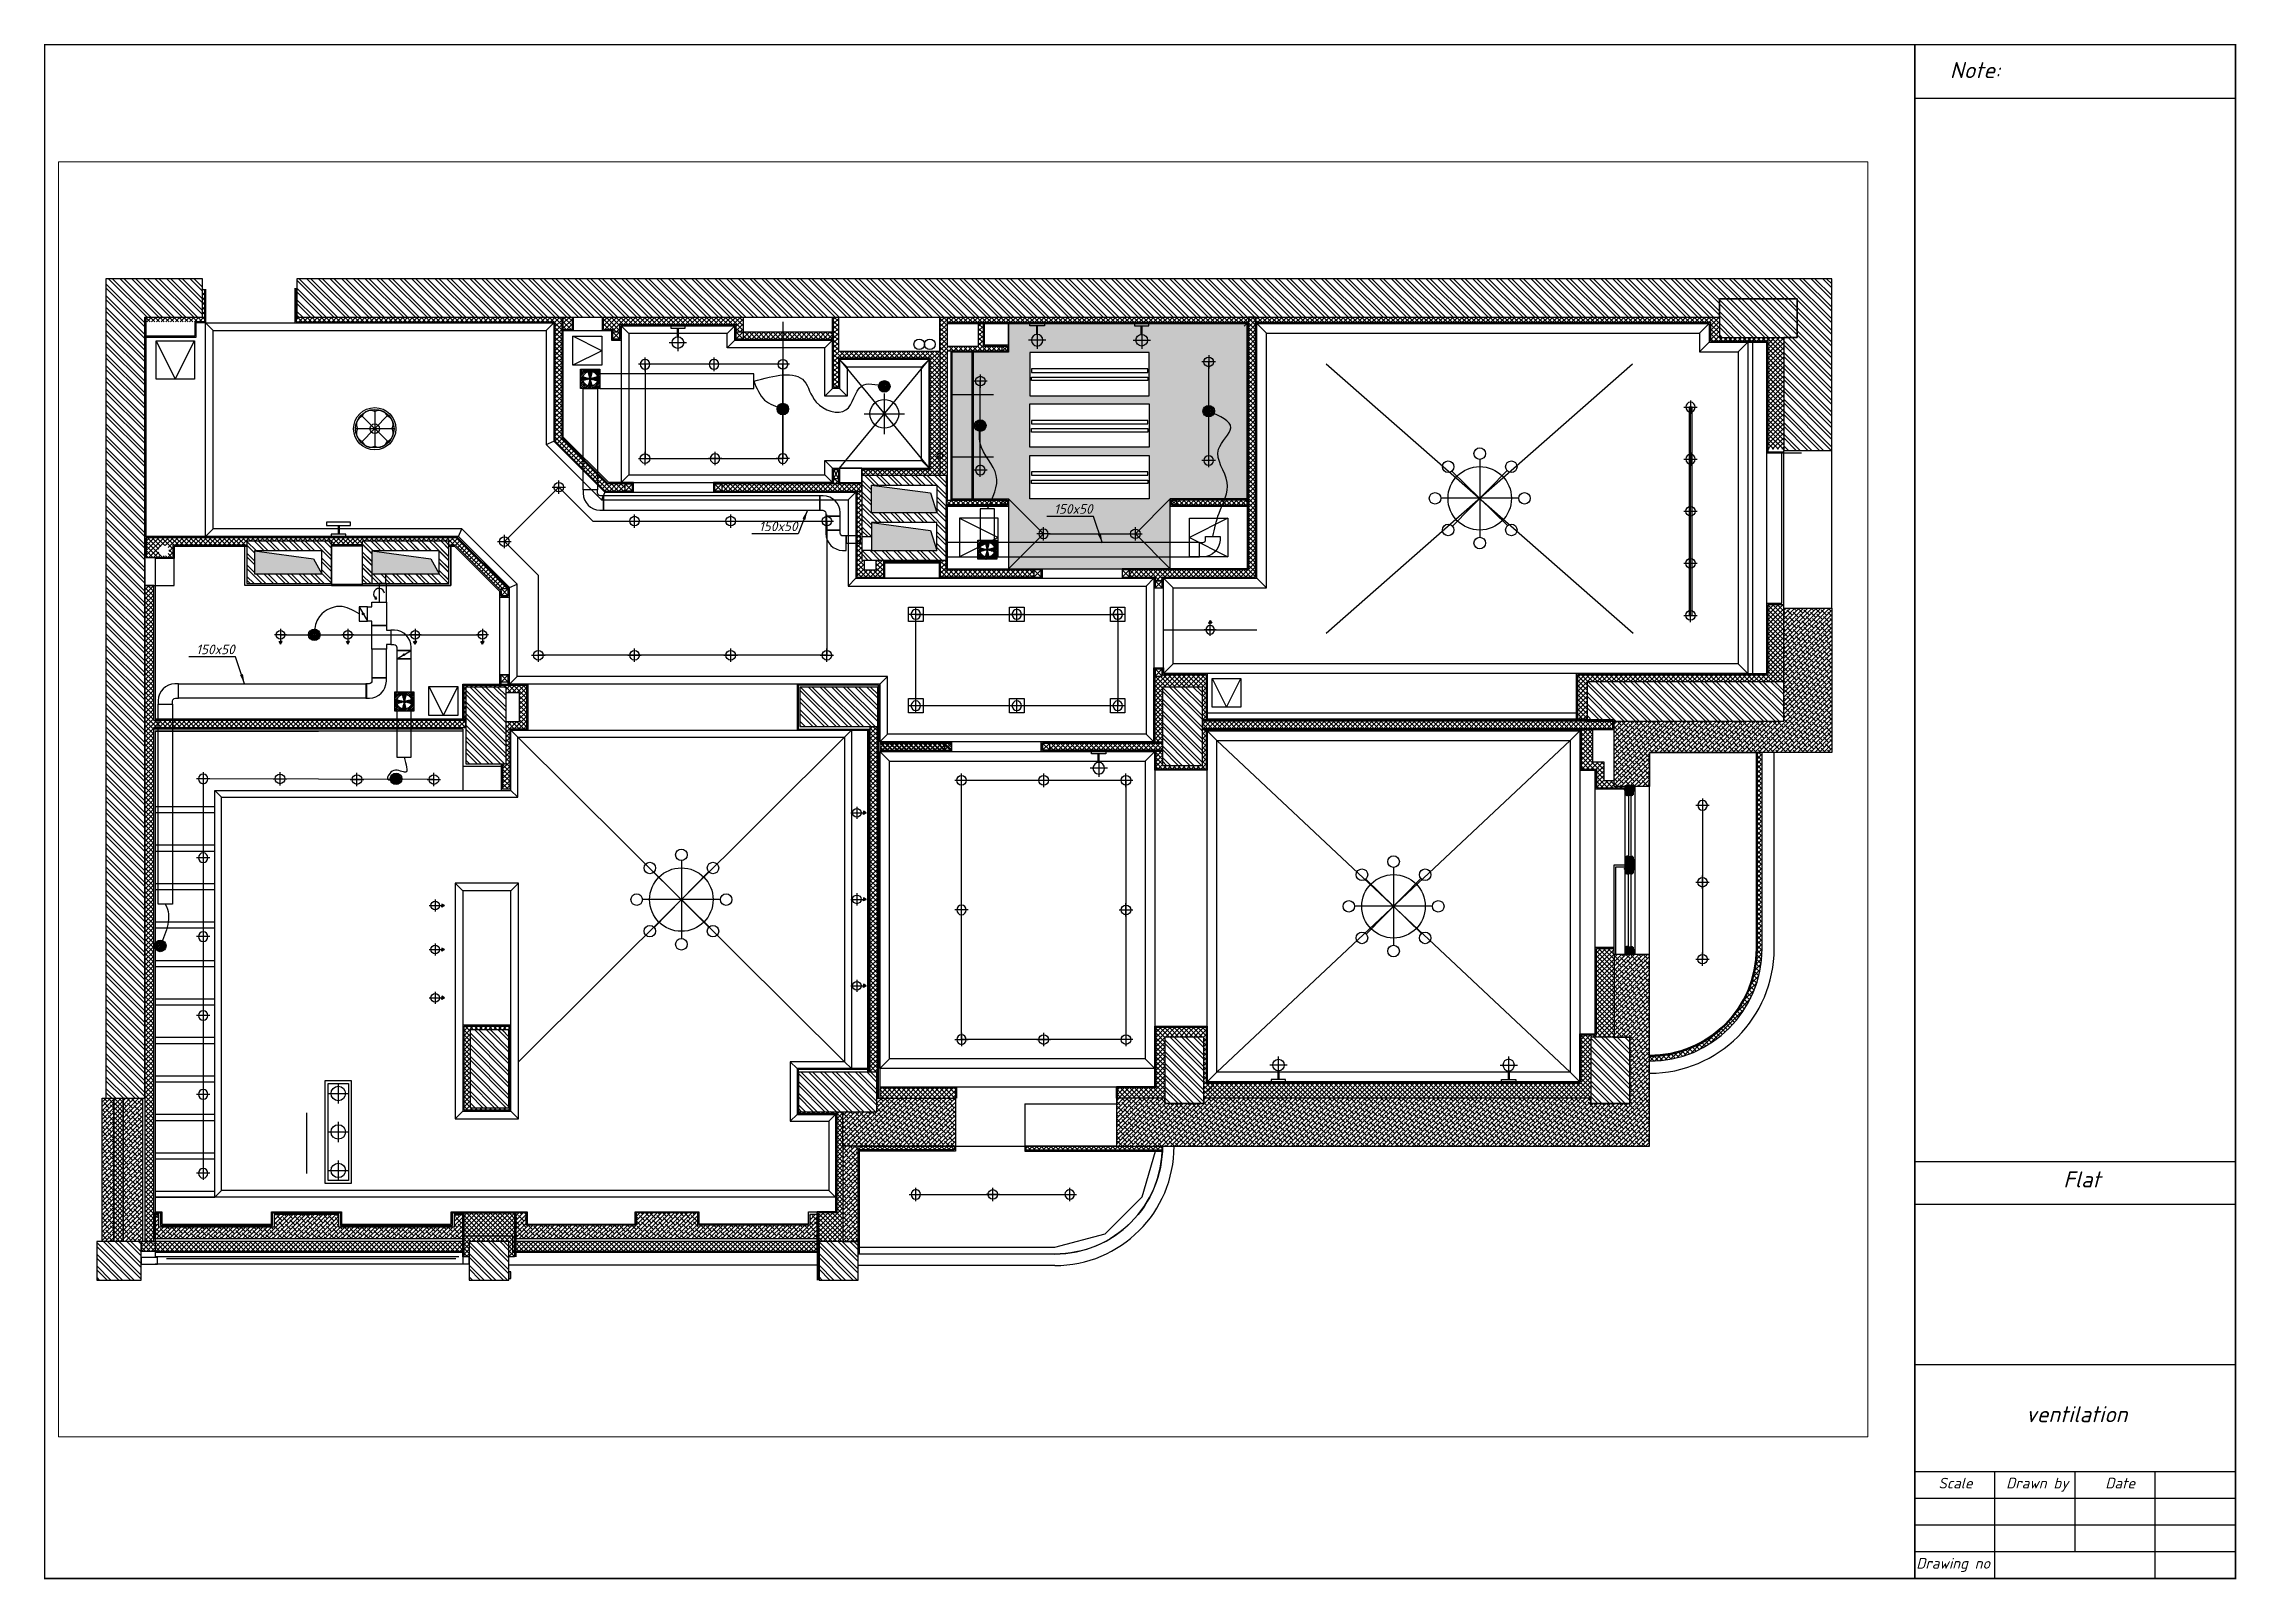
# Paper-space layout 'ventilation' of a CAD drawing. Header units: metres, sheet in millimetres. Extents: x 3 to 413, y 0 to 287.
# The model-space entities are those that its viewports show. They can reach past a viewport. Long polylines and large blocks are cut down to what shows.
import ezdxf
from ezdxf.enums import TextEntityAlignment as Align

# ---------------------------------------------------------------- set-up
doc = ezdxf.new("R2010")
doc.units = ezdxf.units.M
for name, pattern in [('ACAD_ISO10W100', [18, 12, -3, 0, -3]), ('CACHE2', [4.7625, 3.175, -1.5875]), ('HIDDEN2', [4.7625, 3.175, -1.5875])]:
    doc.linetypes.add(name, pattern=pattern)
for name, color, linetype in [('ceiling', 232, 'Continuous'), ('Gypsum_wall', 3, 'Continuous'), ('light', 230, 'Continuous'), ('sanitari 2', 144, 'Continuous'), ('Ventilation', 92, 'CACHE2'), ('wall', 5, 'Continuous'), ('windows', 7, 'Continuous')]:
    doc.layers.add(name, color=color, linetype=linetype)
doc.styles.add('ISO', font='isocpeui.ttf')
doc.styles.add('KOTE', font='romrust.shx', dxfattribs={"width": 0.8})
doc.dimstyles.new('ayala 50', dxfattribs={"dimscale": 50, "dimtxt": 2.5, "dimasz": 1, "dimexe": 1, "dimexo": 2, "dimgap": 1, "dimtad": 1, "dimdec": 0, "dimzin": 9, "dimdsep": 46, "dimtxsty": 'KOTE', "dimblk": 'ARCHTICK', "dimcen": 0, "dimdle": 1, "dimclrd": 4, "dimclre": 4, "dimclrt": 3, "dimadec": 0, "dimazin": 0, "dimtfac": 0.666667, "dimtdec": 0, "dimtix": 1, "dimtmove": 2, "dimatfit": 0, "dimfxl": 1, "dimtvp": 1, "dimtolj": 1, "dimarcsym": 0})
pattern_1 = [(135, (-156159.57, 62444.69), (-60.616729, -60.616729), []), (135, (-156159.57, 62485.1), (-60.616729, -60.616729), [])]
pattern_2 = [(45, (-156159.57, 62444.687), (-22.4506403, 22.4506403), []), (135, (-156159.57, 62444.687), (-67.351921, 22.4506403), [79.375, -47.625])]

psp = doc.layouts.new('ventilation')

# ---------------------------------------------------------------- texts
at = {"color": 164, "style": 'ISO'}
for s, height, p in [('Note:', 3, (369.33, 282.44)), ('Flat', 3, (388.1, 74.86)), ('ventilation', 3, (393.11, 30.92)), ('Scale', 2, (364.16, 18.02)), ('Drawn by', 2, (382.1, 18.02)), ('Date', 2, (394.58, 18.02)), ('Drawing no', 2, (367.44, 3.02))]:
    psp.add_text(s, height=height, dxfattribs=at).set_placement(p, align=Align.MIDDLE_RIGHT)

msp = doc.modelspace()

# ---------------------------------------------------------------- texts
at = {"layer": 'Ventilation', "color": 3, "linetype": 'ByBlock', "char_height": 100, "width": 401.568, "attachment_point": 1, "style": 'ISO'}
for insert in [(-546459.7, 190244.2), (-549528.2, 190063.5), (-555379.8, 188784.2)]:
    msp.add_mtext('150x50', dxfattribs=dict(at, insert=insert))

# ---------------------------------------------------------------- blocks, each defined once
blk = doc.blocks.new('Joint-K7335')
at = {"layer": 'windows', "color": 7}
for points in [[(4, 11, -0.206505), (4, 12, -0.277528), (5, 12), (5, 12, 0.626267), (5, 11, 0.131441), (6, 12), (6, 18, 0.509109), (5, 18, -0.294424), (2, 18, 0.173488), (1, 19), (0, 19), (0, 2, 0.415334), (1, 1, 0.048115), (1, 1, 0.113375), (2, 1), (4, 3, 0.235966), (4, 3), (4, 3, 0.247659), (4, 3, 0.287937), (4, 3), (2, 2, -0.576722), (2, 3), (2, 3, -0.235966), (2, 3), (4, 5, 0.235966), (4, 5), (4, 6, 0.247659), (4, 6, 0.287937), (4, 6), (2, 5, -0.576722), (2, 5), (2, 6, -0.384094), (3, 7, -0.021813), (3, 7), (7, 7), (7, 8, 0.333043), (6, 8, -0.293245), (5, 9, 0.008528), (5, 9, 0.265517), (5, 9, 0.023748), (5, 10, -0.356149), (4, 11, -0.356149)], [(3, 11, 0.355005), (5, 9, -0.567624), (5, 9, -0.24708), (4, 9), (2, 9, -0.351704), (1, 10), (1, 13, -0.414214), (2, 13), (2, 13, 0.277073), (2, 13), (4, 17, -0.041112), (4, 17), (4, 18, -0.50666), (5, 18, -0.2771), (5, 17), (5, 13, 0.213422), (5, 13, -0.886227), (4, 13, 0.250571), (3, 11)]]:
    blk.add_lwpolyline(points, format="xyb", dxfattribs=at)
blk.add_lwpolyline([(2, 18, 0.632714), (1, 18), (1, 14, 0.78091), (2, 14), (3, 17, -0.117333), (3, 17, 1.218085), (3, 17, -0.285776), (3, 17, -0.145588)], format="xyb", close=True, dxfattribs=at)
blk = doc.blocks.new('chandelier')
at = {"color": 0}
for p, q in [((193, -189), (-193, 189)), ((189, 193), (-189, -193)), ((0, -270), (0, 270)), ((270, 0), (-270, 0))]:
    blk.add_line(p, q, dxfattribs=at)
for centre, radius in [((0, 310), 40), ((-219, 219), 40), ((0, 0), 220), ((219, 219), 40), ((-310, 0), 40), ((310, 0), 40), ((-219, -219), 40), ((0, -310), 40), ((219, -219), 40)]:
    blk.add_circle(centre, radius, dxfattribs=at)
blk = doc.blocks.new('downlight')
at = {"color": 0}
for p, q in [((-10.5, 0), (10.5, 0)), ((0, 10.5), (0, -10.5))]:
    blk.add_line(p, q, dxfattribs=at)
blk.add_circle((0, 0), 7.5, dxfattribs=at)
blk = doc.blocks.new('dwfw')
at = {"color": 0}
for p, q in [((-143, 140), (143, -140)), ((140, 143), (-140, -143)), ((0, 200), (0, -200)), ((200, 0), (-200, 0))]:
    blk.add_line(p, q, dxfattribs=at)
for radius in [220, 200, 50]:
    blk.add_circle((0, 0), radius, dxfattribs=at)
for centre, radius, start, end in [((-100, 44), 90.9, 109.96, 208.6132), ((-100, -44), 90.9, 151.3868, 250.04), ((-45, 99), 90.9, 62.371, 161.0242), ((45, 99), 90.9, 18.9758, 117.629), ((99, 47), 90.9, 333.3552, 72.0084), ((100, -44), 90.9, 289.96, 28.6132), ((-44, -98), 93, 199.5571, 297.9782), ((44, -98), 93, 242.0218, 340.4429)]:
    blk.add_arc(centre, radius, start, end, dxfattribs=at)
blk = doc.blocks.new('wall sconce')
at = {"color": 0}
for p, q in [((-9, -17.5), (9, -17.5)), ((-0.5, -11.5), (-0.5, -2.5)), ((0, -8.5), (0, -26.5)), ((0.5, -11.5), (0.5, -2.5))]:
    blk.add_line(p, q, dxfattribs=at)
blk.add_lwpolyline([(-7.5, -2.5), (7.5, -2.5), (7.5, 0), (-7.5, 0)], close=True, dxfattribs=at)
blk.add_circle((0, -17.5), 6, dxfattribs=at)
blk = doc.blocks.new('r5yr')
at = {"layer": 'light', "color": 61}
blk.add_lwpolyline([(-535, 135), (535, 135), (535, -135), (-535, -135)], close=True, dxfattribs=at)
blk.add_lwpolyline([(-505, 105), (505, 105), (505, -105), (-505, -105), (-505, 105)], dxfattribs=at)
at = {"layer": 'light', "color": 61, "xscale": 10, "yscale": 10, "rotation": 90}
for p in [(-400, 0), (0, 0), (400, 0)]:
    blk.add_blockref('downlight', p, dxfattribs=at)
blk = doc.blocks.new('апру54554')
h = blk.add_hatch(color=0)
h.paths.add_polyline_path([(0, 95), (-55, 95), (0, 0)])
h.paths.add_polyline_path([(55, 95), (0, 95), (0, 0)])
at = {"color": 0}
for p, q in [((210, 324), (-210, 324)), ((0, 534), (0, 114))]:
    blk.add_line(p, q, dxfattribs=at)
for points in [[(0, 174), (0, 0), (-55, 95), (0, 95)], [(0, 174), (0, 0), (55, 95), (0, 95)]]:
    blk.add_lwpolyline(points, dxfattribs=at)
blk.add_ellipse((0, 324), major_axis=(-106, 106), ratio=1, start_param=3.926991, end_param=10.210176, dxfattribs=at)
blk = doc.blocks.new('air diffuser')
at = {"color": 0}
for radius in [150, 129, 107, 85.7, 64.3, 42.9, 21.4]:
    blk.add_circle((0, 0), radius, dxfattribs=at)
blk = doc.blocks.new('light picture')
at = {"color": 0}
for p, q in [((-5, 115), (-5, 25)), ((5, 115), (5, 25))]:
    blk.add_line(p, q, dxfattribs=at)
for points in [[(125, 150), (-125, 150), (-125, 115), (125, 115)], [(75, 25), (-75, 25), (-75, 0), (75, 0)]]:
    blk.add_lwpolyline(points, close=True, dxfattribs=at)
blk = doc.blocks.new('dqdqw33')
at = {"layer": 'Ventilation', "linetype": 'ByBlock'}
h = blk.add_hatch(dxfattribs=at)
h.set_pattern_fill('ANSI31', color=0, scale=4, style=0)
h.set_pattern_definition([(45, (551282.157, -191563.273), (-8.98025612, 8.98025612), [])])
h.paths.add_polyline_path([(100, 0), (-100, 0), (-100, 200), (100, 200)])
edge = h.paths.add_edge_path(flags=16)
edge.add_arc((0, 100), 77.1, 0, 360)
h = blk.add_hatch(dxfattribs=at)
h.set_pattern_fill('ANSI36', color=0, scale=2, style=0)
h.set_pattern_definition([(45, (551282.1575, -191563.2734), (3.367596045, 12.347852166), [15.875, -3.175, 0, -3.175])])
h.paths.add_polyline_path([(-3, 110), (-20, 174), (20, 174), (3, 110)])
h.paths.add_polyline_path([(10, 97), (74, 80), (74, 120), (10, 103)])
h.paths.add_polyline_path([(-3, 90), (-20, 26), (20, 26), (3, 90)])
h.paths.add_polyline_path([(-10, 97), (-74, 80), (-74, 120), (-10, 103)])
edge = h.paths.add_edge_path()
edge.add_arc((0, 100), 10, 0, 360)
at = {"layer": 'Ventilation', "color": 0, "linetype": 'ByBlock'}
for points in [[(100, 0), (-100, 0), (-100, 200), (100, 200), (100, 0)], [(-10, 97), (-74, 80), (-74, 120), (-10, 103), (-10, 97)], [(-3, 110), (-20, 174), (20, 174), (3, 110), (-3, 110)], [(-3, 90), (-20, 26), (20, 26), (3, 90), (-3, 90)], [(10, 97), (74, 80), (74, 120), (10, 103), (10, 97)]]:
    blk.add_lwpolyline(points, dxfattribs=at)
for radius in [77.1, 10]:
    blk.add_circle((0, 100), radius, dxfattribs=at)
blk = doc.blocks.new('_ArchTick')
at = {"color": 0, "linetype": 'ByBlock', "const_width": 0.15}
blk.add_lwpolyline([(-0.5, -0.5), (0.5, 0.5)], dxfattribs=at)

# ---------------------------------------------------------------- hatches: boundary and pattern name
h = msp.add_hatch()
h.set_pattern_fill('ANSI31', color=4, angle=-90, style=0)
h.set_pattern_definition([(321.8427734, (-550436.1674, 322631.807), (3.14308964, 2.46957043), [])])
edge = h.paths.add_edge_path()
edge.add_line((-540461.6, 187272.1), (-540461.6, 187265.1))
edge.add_line((-540461.6, 187265.1), (-540447.9, 187265.1))
edge.add_line((-540447.9, 187265.1), (-540445.5, 187268.4))
edge.add_ellipse((-540443.7, 187267.5), major_axis=(-2.1, 0), ratio=0.7857143, start_angle=270, end_angle=329.88627, ccw=False)
edge.add_line((-540443.7, 187269.2), (-540439, 187269.2))
edge.add_line((-540439, 187269.2), (-540438.5, 187268.8))
edge.add_line((-540438.5, 187268.8), (-540438.5, 187223.8))
edge.add_line((-540438.5, 187223.8), (-540440.6, 187223.8))
edge.add_ellipse((-540449, 187223.8), major_axis=(-8.4, 0), ratio=0.7857143, start_angle=90, end_angle=180, ccw=False)
edge.add_line((-540449, 187217.2), (-540449, 187215.6))
edge.add_line((-540449, 187215.6), (-540454.2, 187215.6))
edge.add_line((-540454.2, 187215.6), (-540454.2, 187232.5))
edge.add_line((-540454.2, 187232.5), (-540464.7, 187232.5))
edge.add_line((-540464.7, 187232.5), (-540464.7, 187237.4))
edge.add_line((-540464.7, 187237.4), (-540475.2, 187237.4))
edge.add_line((-540475.2, 187237.4), (-540475.2, 187232.5))
edge.add_line((-540475.2, 187232.5), (-540509.9, 187232.5))
edge.add_line((-540509.9, 187232.5), (-540509.9, 187272.9))
edge.add_line((-540509.9, 187272.9), (-540509.3, 187273.3))
edge.add_line((-540509.3, 187273.3), (-540481.5, 187272.7))
edge.add_line((-540481.5, 187272.7), (-540481, 187272.3))
edge.add_line((-540481, 187272.3), (-540481, 187265.1))
edge.add_line((-540481, 187265.1), (-540471.5, 187265.1))
edge.add_line((-540471.5, 187265.1), (-540465.8, 187272.5))
edge.add_line((-540465.8, 187272.5), (-540462.1, 187272.5))
edge.add_line((-540462.1, 187272.5), (-540461.6, 187272.1))
edge = h.paths.add_edge_path()
edge.add_line((-540495.2, 187231.6), (-540495.2, 187225.9))
edge.add_line((-540495.2, 187225.9), (-540493.1, 187225.9))
edge.add_line((-540493.1, 187225.9), (-540493.1, 187215.6))
edge.add_line((-540493.1, 187215.6), (-540507.8, 187215.6))
edge.add_ellipse((-540513.2, 187215.7), major_axis=(-5.41, 0), ratio=0.7857143, start_angle=178.70483, end_angle=251.27921)
edge.add_ellipse((-540509.7, 187223.7), major_axis=(-5.41, 0), ratio=0.7857143, start_angle=358.70483, end_angle=431.27921, ccw=False)
edge.add_line((-540515.1, 187223.8), (-540517.2, 187223.8))
edge.add_line((-540517.2, 187223.8), (-540517.2, 187235.2))
edge.add_line((-540517.2, 187235.2), (-540509.9, 187236.2))
edge.add_line((-540509.9, 187236.2), (-540509.9, 187232.1))
edge.add_line((-540509.9, 187232.1), (-540495.2, 187231.6))
edge = h.paths.add_edge_path()
edge.add_line((-540482.9, 187274.5), (-540509.9, 187274.5))
edge.add_ellipse((-540519.3, 187274.5), major_axis=(-9.45, 0), ratio=0.7857143, start_angle=180, end_angle=270)
edge.add_line((-540519.3, 187282), (-540520.7, 187282))
edge.add_line((-540520.7, 187282), (-540520.7, 187318.3))
edge.add_line((-540520.7, 187318.3), (-540422, 187318.3))
edge.add_line((-540422, 187318.3), (-540422, 187270.4))
edge.add_line((-540422, 187270.4), (-540424.1, 187270.4))
edge.add_ellipse((-540432.5, 187270.4), major_axis=(-8.4, 0), ratio=0.7857143, start_angle=90, end_angle=180, ccw=False)
edge.add_line((-540432.5, 187263.8), (-540432.5, 187262.2))
edge.add_line((-540432.5, 187262.2), (-540436.9, 187262.2))
edge.add_line((-540436.9, 187262.2), (-540436.9, 187271.2))
edge.add_line((-540436.9, 187271.2), (-540449.5, 187271.2))
edge.add_line((-540449.5, 187271.2), (-540452.6, 187267.1))
edge.add_line((-540452.6, 187267.1), (-540455.3, 187267.1))
edge.add_line((-540455.3, 187267.1), (-540455.8, 187267.5))
edge.add_line((-540455.8, 187267.5), (-540455.8, 187282.4))
edge.add_line((-540455.8, 187282.4), (-540460, 187282.4))
edge.add_line((-540460, 187282.4), (-540460, 187276.2))
edge.add_line((-540460, 187276.2), (-540463.5, 187276.2))
edge.add_line((-540463.5, 187276.2), (-540463.5, 187274.5))
edge.add_line((-540463.5, 187274.5), (-540466.4, 187274.5))
edge.add_line((-540466.4, 187274.5), (-540472.1, 187267.1))
edge.add_line((-540472.1, 187267.1), (-540474.7, 187267.1))
edge.add_line((-540474.7, 187267.1), (-540475.2, 187267.5))
edge.add_line((-540475.2, 187267.5), (-540475.2, 187282.4))
edge.add_line((-540475.2, 187282.4), (-540479.4, 187282.4))
edge.add_line((-540479.4, 187282.4), (-540479.4, 187276.2))
edge.add_line((-540479.4, 187276.2), (-540482.9, 187276.2))
at = {"ltscale": 10}
h = msp.add_hatch(dxfattribs=at)
h.set_pattern_fill('ANGLE', color=4, scale=0.1125, angle=-135, style=0)
h.set_pattern_definition([(218.157227, (-541313.7353, 189433.6025), (0.7779147, -0.6112187), [0.7195001, -0.26981254]), (321.842773, (-541313.7353, 189433.6025), (0.7779147, 0.6112187), [0.7195001, -0.26981254])])
edge = h.paths.add_edge_path()
edge.add_line((-540495.2, 187232.1), (-540495.2, 187227.1))
edge.add_ellipse((-540494.1, 187227.7), major_axis=(-1.31, 0), ratio=0.7857143, start_angle=36.8699, end_angle=143.1301)
edge.add_line((-540493.1, 187227.1), (-540493.1, 187232.1))
edge.add_ellipse((-540494.1, 187231.5), major_axis=(1.3, 0), ratio=0.7857143, start_angle=35.88415, end_angle=144.11585)
h = msp.add_hatch(dxfattribs=at)
h.set_pattern_fill('ANGLE', color=4, scale=0.1125, angle=-135, style=0)
h.set_pattern_definition([(218.157227, (-541313.7353, 189429.065), (0.7779147, -0.6112187), [0.7195001, -0.26981254]), (321.842773, (-541313.7353, 189429.065), (0.7779147, 0.6112187), [0.7195001, -0.26981254])])
edge = h.paths.add_edge_path()
edge.add_line((-540493.1, 187232.5), (-540493.1, 187230))
edge.add_line((-540493.1, 187230), (-540491, 187230))
edge.add_ellipse((-540491.4, 187231.2), major_axis=(1.63, 0), ratio=0.7857143, start_angle=-75.20698, end_angle=75.20698)
edge.add_line((-540491, 187232.5), (-540493.1, 187232.5))
h = msp.add_hatch(dxfattribs=at)
h.set_pattern_fill('BRASS', color=4, scale=0.225, angle=-135, style=0)
h.set_pattern_definition([(218.15723, (-541300.0853, 189429.065), (1.4143903, -1.1113067), []), (218.15723, (-541299.378, 189428.5093), (1.4143903, -1.1113067), [0.8993751, -0.4496876])])
h.paths.add_polyline_path([(-540454.2, 187228.8), (-540458.4, 187228.8), (-540458.4, 187218.9), (-540454.2, 187218.9)])
h = msp.add_hatch(dxfattribs=at)
h.set_pattern_fill('ANGLE', color=4, scale=0.1125, angle=-135, style=0)
h.set_pattern_definition([(218.157227, (-541300.0853, 189429.065), (0.7779147, -0.6112187), [0.7195001, -0.26981254]), (321.842773, (-541300.0853, 189429.065), (0.7779147, 0.6112187), [0.7195001, -0.26981254])])
h.paths.add_polyline_path([(-540454.2, 187218.9), (-540458.4, 187218.9), (-540458.4, 187215.6), (-540454.2, 187215.6)])
h = msp.add_hatch()
h.set_pattern_fill('ANSI31', color=4, angle=-90, style=0)
h.set_pattern_definition([(321.8427734, (-550436.1674, 322876.557), (3.14308964, 2.46957043), [])])
edge = h.paths.add_edge_path()
edge.add_line((-540454.2, 186567.1), (-540454.2, 186584))
edge.add_line((-540454.2, 186584), (-540449, 186584))
edge.add_line((-540449, 186584), (-540449, 186582.4))
edge.add_ellipse((-540449, 186575.8), major_axis=(-8.4, 0), ratio=0.7857143, start_angle=180, end_angle=270, ccw=False)
edge.add_line((-540440.6, 186575.8), (-540438.5, 186575.8))
edge.add_line((-540438.5, 186575.8), (-540438.5, 186542.8))
edge.add_line((-540438.5, 186542.8), (-540457.4, 186542.8))
edge.add_line((-540457.4, 186542.8), (-540457.4, 186546.9))
edge.add_line((-540457.4, 186546.9), (-540499.4, 186546.9))
edge.add_line((-540499.4, 186546.9), (-540499.4, 186542.8))
edge.add_line((-540499.4, 186542.8), (-540509.9, 186542.8))
edge.add_line((-540509.9, 186542.8), (-540509.9, 186567.1))
edge.add_line((-540509.9, 186567.1), (-540475.2, 186567.1))
edge.add_line((-540475.2, 186567.1), (-540475.2, 186562.2))
edge.add_line((-540475.2, 186562.2), (-540464.7, 186562.2))
edge.add_line((-540464.7, 186562.2), (-540464.7, 186567.1))
edge.add_line((-540464.7, 186567.1), (-540454.2, 186567.1))
h.paths.add_polyline_path([(-540437.1, 186551), (-540422, 186551), (-540422, 186493.3), (-540521.4, 186493.3), (-540521.4, 186551), (-540511.3, 186551), (-540511.3, 186541.7), (-540498, 186541.7), (-540498, 186546.9), (-540458.8, 186546.9), (-540458.8, 186541.7), (-540437.1, 186541.7)])
edge = h.paths.add_edge_path()
edge.add_line((-540495.5, 186567.9), (-540495.5, 186573.7))
edge.add_line((-540495.5, 186573.7), (-540493.4, 186573.7))
edge.add_line((-540493.4, 186573.7), (-540493.4, 186584))
edge.add_line((-540493.4, 186584), (-540508.1, 186584))
edge.add_ellipse((-540513.5, 186583.9), major_axis=(5.41, 0), ratio=0.7857143, start_angle=288.72079, end_angle=361.29517, ccw=False)
edge.add_ellipse((-540510, 186575.9), major_axis=(-5.41, 0), ratio=0.7857143, start_angle=-71.27921, end_angle=1.29517)
edge.add_line((-540515.4, 186575.8), (-540517.2, 186575.8))
edge.add_line((-540517.2, 186575.8), (-540517.2, 186564.4))
edge.add_line((-540517.2, 186564.4), (-540510.2, 186563.4))
edge.add_line((-540510.2, 186563.4), (-540510.2, 186567.9))
edge.add_line((-540510.2, 186567.9), (-540495.5, 186567.9))
h = msp.add_hatch()
h.set_pattern_fill('ANSI31', color=4, angle=-90, style=0)
h.set_pattern_definition([(324.4623222, (-550436.9024, 309505.5767), (3.14308964, 2.24506403), [])])
edge = h.paths.add_edge_path()
edge.add_line((-540462.3, 186451.3), (-540462.3, 186444.9))
edge.add_line((-540462.3, 186444.9), (-540448.7, 186444.9))
edge.add_line((-540448.7, 186444.9), (-540446.2, 186447.9))
edge.add_ellipse((-540444.4, 186447.1), major_axis=(2.1, 0), ratio=0.7142857, start_angle=90, end_angle=149.88627, ccw=False)
edge.add_line((-540444.4, 186448.6), (-540439.7, 186448.6))
edge.add_line((-540439.7, 186448.6), (-540439.2, 186448.3))
edge.add_line((-540439.2, 186448.3), (-540439.2, 186407.4))
edge.add_line((-540439.2, 186407.4), (-540441.3, 186407.4))
edge.add_ellipse((-540449.7, 186407.4), major_axis=(8.4, 0), ratio=0.7142857, start_angle=270, end_angle=360, ccw=False)
edge.add_line((-540449.7, 186401.4), (-540449.7, 186399.9))
edge.add_line((-540449.7, 186399.9), (-540455, 186399.9))
edge.add_line((-540455, 186399.9), (-540455, 186415.3))
edge.add_line((-540455, 186415.3), (-540465.5, 186415.3))
edge.add_line((-540465.5, 186415.3), (-540465.5, 186419.8))
edge.add_line((-540465.5, 186419.8), (-540476, 186419.8))
edge.add_line((-540476, 186419.8), (-540476, 186415.3))
edge.add_line((-540476, 186415.3), (-540510.6, 186415.3))
edge.add_line((-540510.6, 186415.3), (-540510.6, 186452))
edge.add_line((-540510.6, 186452), (-540510.1, 186452.4))
edge.add_line((-540510.1, 186452.4), (-540482.3, 186451.9))
edge.add_line((-540482.3, 186451.9), (-540481.7, 186451.5))
edge.add_line((-540481.7, 186451.5), (-540481.7, 186444.9))
edge.add_line((-540481.7, 186444.9), (-540472.3, 186444.9))
edge.add_line((-540472.3, 186444.9), (-540466.5, 186451.6))
edge.add_line((-540466.5, 186451.6), (-540462.8, 186451.6))
edge.add_line((-540462.8, 186451.6), (-540462.3, 186451.3))
edge = h.paths.add_edge_path()
edge.add_line((-540495.9, 186414.5), (-540495.9, 186409.3))
edge.add_line((-540495.9, 186409.3), (-540493.8, 186409.3))
edge.add_line((-540493.8, 186409.3), (-540493.8, 186399.9))
edge.add_line((-540493.8, 186399.9), (-540508.5, 186399.9))
edge.add_ellipse((-540513.9, 186400), major_axis=(5.41, 0), ratio=0.7142857, start_angle=-1.29517, end_angle=71.27921)
edge.add_ellipse((-540510.4, 186407.3), major_axis=(5.41, 0), ratio=0.7142857, start_angle=178.70483, end_angle=251.27921, ccw=False)
edge.add_line((-540515.9, 186407.4), (-540518, 186407.4))
edge.add_line((-540518, 186407.4), (-540518, 186417.7))
edge.add_line((-540518, 186417.7), (-540510.6, 186418.6))
edge.add_line((-540510.6, 186418.6), (-540510.6, 186414.9))
edge.add_line((-540510.6, 186414.9), (-540495.9, 186414.5))
edge = h.paths.add_edge_path()
edge.add_line((-540483.6, 186453.5), (-540510.6, 186453.5))
edge.add_ellipse((-540520.1, 186453.5), major_axis=(-9.45, 0), ratio=0.7142857, start_angle=180, end_angle=270)
edge.add_line((-540520.1, 186460.3), (-540521.4, 186460.3))
edge.add_line((-540521.4, 186460.3), (-540521.4, 186493.3))
edge.add_line((-540521.4, 186493.3), (-540422.7, 186493.3))
edge.add_line((-540422.7, 186493.3), (-540422.7, 186449.8))
edge.add_line((-540422.7, 186449.8), (-540424.8, 186449.8))
edge.add_ellipse((-540433.2, 186449.8), major_axis=(-8.4, 0), ratio=0.7142857, start_angle=90, end_angle=180, ccw=False)
edge.add_line((-540433.2, 186443.8), (-540433.2, 186442.3))
edge.add_line((-540433.2, 186442.3), (-540437.6, 186442.3))
edge.add_line((-540437.6, 186442.3), (-540437.6, 186450.5))
edge.add_line((-540437.6, 186450.5), (-540450.2, 186450.5))
edge.add_line((-540450.2, 186450.5), (-540453.4, 186446.8))
edge.add_line((-540453.4, 186446.8), (-540456, 186446.8))
edge.add_line((-540456, 186446.8), (-540456.5, 186447.1))
edge.add_line((-540456.5, 186447.1), (-540456.5, 186460.6))
edge.add_line((-540456.5, 186460.6), (-540460.7, 186460.6))
edge.add_line((-540460.7, 186460.6), (-540460.7, 186455))
edge.add_line((-540460.7, 186455), (-540464.2, 186455))
edge.add_line((-540464.2, 186455), (-540464.2, 186453.5))
edge.add_line((-540464.2, 186453.5), (-540467.1, 186453.5))
edge.add_line((-540467.1, 186453.5), (-540472.8, 186446.8))
edge.add_line((-540472.8, 186446.8), (-540475.4, 186446.8))
edge.add_line((-540475.4, 186446.8), (-540476, 186447.1))
edge.add_line((-540476, 186447.1), (-540476, 186460.6))
edge.add_line((-540476, 186460.6), (-540480.2, 186460.6))
edge.add_line((-540480.2, 186460.6), (-540480.2, 186455))
edge.add_line((-540480.2, 186455), (-540483.6, 186455))
h = msp.add_hatch(dxfattribs=at)
h.set_pattern_fill('ANGLE', color=4, scale=0.1125, angle=-135, style=0)
h.set_pattern_definition([(141.842773, (-541313.7353, 184365.9818), (0.7779147, 0.6112187), [0.7195001, -0.26981254]), (38.157227, (-541313.7353, 184365.9818), (0.7779147, -0.6112187), [0.7195001, -0.26981254])])
edge = h.paths.add_edge_path()
edge.add_line((-540495.2, 186567.5), (-540495.2, 186572.5))
edge.add_ellipse((-540494.1, 186571.9), major_axis=(1.31, 0), ratio=0.7857143, start_angle=36.8699, end_angle=143.1301, ccw=False)
edge.add_line((-540493.1, 186572.5), (-540493.1, 186567.5))
edge.add_ellipse((-540494.1, 186568.1), major_axis=(-1.3, 0), ratio=0.7857143, start_angle=35.88415, end_angle=144.11585, ccw=False)
h = msp.add_hatch(dxfattribs=at)
h.set_pattern_fill('ANGLE', color=4, scale=0.1125, angle=-135, style=0)
h.set_pattern_definition([(141.842773, (-541313.7353, 184370.5193), (0.7779147, 0.6112187), [0.7195001, -0.26981254]), (38.157227, (-541313.7353, 184370.5193), (0.7779147, -0.6112187), [0.7195001, -0.26981254])])
edge = h.paths.add_edge_path()
edge.add_line((-540493.1, 186567.1), (-540493.1, 186569.6))
edge.add_line((-540493.1, 186569.6), (-540491, 186569.6))
edge.add_ellipse((-540491.4, 186568.3), major_axis=(-1.63, 0), ratio=0.7857143, start_angle=104.79302, end_angle=255.20698, ccw=False)
edge.add_line((-540491, 186567.1), (-540493.1, 186567.1))
h = msp.add_hatch(dxfattribs=at)
h.set_pattern_fill('ANGLE', color=4, scale=0.1125, angle=-135, style=0)
h.set_pattern_definition([(141.842773, (-541300.0853, 184370.5193), (0.7779147, 0.6112187), [0.7195001, -0.26981254]), (38.157227, (-541300.0853, 184370.5193), (0.7779147, -0.6112187), [0.7195001, -0.26981254])])
h.paths.add_polyline_path([(-540454.2, 186580.7), (-540458.4, 186580.7), (-540458.4, 186584), (-540454.2, 186584)])
h = msp.add_hatch(dxfattribs=at)
h.set_pattern_fill('BRASS', color=4, scale=0.225, angle=-135, style=0)
h.set_pattern_definition([(141.84277, (-541300.0853, 184370.5193), (1.4143903, 1.1113067), []), (141.84277, (-541299.378, 184371.075), (1.4143903, 1.1113067), [0.8993751, -0.4496876])])
h.paths.add_polyline_path([(-540454.2, 186570.8), (-540458.4, 186570.8), (-540458.4, 186580.7), (-540454.2, 186580.7)])
h = msp.add_hatch(dxfattribs=at)
h.set_pattern_fill('ANGLE', color=4, scale=0.1125, angle=-135, style=0)
h.set_pattern_definition([(215.53768, (-541314.4703, 188416.2998), (0.7779147, -0.55565335), [0.69525976, -0.2607224]), (324.46232, (-541314.4703, 188416.2998), (0.7779147, 0.55565335), [0.69525976, -0.2607224])])
edge = h.paths.add_edge_path()
edge.add_line((-540495.9, 186414.9), (-540495.9, 186410.4))
edge.add_ellipse((-540494.9, 186411), major_axis=(-1.31, 0), ratio=0.7142857, start_angle=36.8699, end_angle=143.1301)
edge.add_line((-540493.8, 186410.4), (-540493.8, 186414.9))
edge.add_ellipse((-540494.9, 186414.3), major_axis=(1.3, 0), ratio=0.7142857, start_angle=35.88415, end_angle=144.11585)
h = msp.add_hatch(dxfattribs=at)
h.set_pattern_fill('ANGLE', color=4, scale=0.1125, angle=-135, style=0)
h.set_pattern_definition([(215.53768, (-541314.4703, 188412.1748), (0.7779147, -0.55565335), [0.69525976, -0.2607224]), (324.46232, (-541314.4703, 188412.1748), (0.7779147, 0.55565335), [0.69525976, -0.2607224])])
edge = h.paths.add_edge_path()
edge.add_line((-540493.8, 186415.3), (-540493.8, 186413))
edge.add_line((-540493.8, 186413), (-540491.7, 186413))
edge.add_ellipse((-540492.1, 186414.1), major_axis=(1.63, 0), ratio=0.7142857, start_angle=-75.20698, end_angle=75.20698)
edge.add_line((-540491.7, 186415.3), (-540493.8, 186415.3))
h = msp.add_hatch(dxfattribs=at)
h.set_pattern_fill('BRASS', color=4, scale=0.225, angle=-135, style=0)
h.set_pattern_definition([(215.53768, (-541300.8203, 188412.1748), (1.4143903, -1.0102788), []), (215.53768, (-541300.113, 188411.6697), (1.4143903, -1.0102788), [0.8690747, -0.4345373])])
h.paths.add_polyline_path([(-540455, 186411.9), (-540459.2, 186411.9), (-540459.2, 186402.9), (-540455, 186402.9)])
h = msp.add_hatch(dxfattribs=at)
h.set_pattern_fill('ANGLE', color=4, scale=0.1125, angle=-135, style=0)
h.set_pattern_definition([(215.53768, (-541300.8203, 188412.1748), (0.7779147, -0.55565335), [0.69525976, -0.2607224]), (324.46232, (-541300.8203, 188412.1748), (0.7779147, 0.55565335), [0.69525976, -0.2607224])])
h.paths.add_polyline_path([(-540455, 186402.9), (-540459.2, 186402.9), (-540459.2, 186399.9), (-540455, 186399.9)])
h = msp.add_hatch()
h.set_pattern_fill('ANSI31', color=4, angle=-90, style=0)
h.set_pattern_definition([(324.4623222, (-550436.9024, 309548.0767), (3.14308964, 2.24506403), [])])
edge = h.paths.add_edge_path()
edge.add_line((-540455, 185630.4), (-540455, 185645.8))
edge.add_line((-540455, 185645.8), (-540449.7, 185645.8))
edge.add_line((-540449.7, 185645.8), (-540449.7, 185644.3))
edge.add_ellipse((-540449.7, 185638.3), major_axis=(-8.4, 0), ratio=0.7142857, start_angle=180, end_angle=270, ccw=False)
edge.add_line((-540441.3, 185638.3), (-540439.2, 185638.3))
edge.add_line((-540439.2, 185638.3), (-540439.2, 185608.3))
edge.add_line((-540439.2, 185608.3), (-540458.1, 185608.3))
edge.add_line((-540458.1, 185608.3), (-540458.1, 185612))
edge.add_line((-540458.1, 185612), (-540500.1, 185612))
edge.add_line((-540500.1, 185612), (-540500.1, 185608.3))
edge.add_line((-540500.1, 185608.3), (-540510.6, 185608.3))
edge.add_line((-540510.6, 185608.3), (-540510.6, 185630.4))
edge.add_line((-540510.6, 185630.4), (-540476, 185630.4))
edge.add_line((-540476, 185630.4), (-540476, 185625.9))
edge.add_line((-540476, 185625.9), (-540465.5, 185625.9))
edge.add_line((-540465.5, 185625.9), (-540465.5, 185630.4))
edge.add_line((-540465.5, 185630.4), (-540455, 185630.4))
h.paths.add_polyline_path([(-540437.8, 185615.8), (-540422.7, 185615.8), (-540422.7, 185563.3), (-540522.2, 185563.3), (-540522.2, 185615.8), (-540512, 185615.8), (-540512, 185607.3), (-540498.7, 185607.3), (-540498.7, 185612), (-540459.5, 185612), (-540459.5, 185607.3), (-540437.8, 185607.3)])
edge = h.paths.add_edge_path()
edge.add_line((-540496.2, 185631.1), (-540496.2, 185636.4))
edge.add_line((-540496.2, 185636.4), (-540494.1, 185636.4))
edge.add_line((-540494.1, 185636.4), (-540494.1, 185645.8))
edge.add_line((-540494.1, 185645.8), (-540508.8, 185645.8))
edge.add_ellipse((-540514.2, 185645.7), major_axis=(5.41, 0), ratio=0.7142857, start_angle=288.72079, end_angle=361.29517, ccw=False)
edge.add_ellipse((-540510.8, 185638.4), major_axis=(5.41, 0), ratio=0.7142857, start_angle=108.72079, end_angle=181.29517)
edge.add_line((-540516.2, 185638.3), (-540518, 185638.3))
edge.add_line((-540518, 185638.3), (-540518, 185628))
edge.add_line((-540518, 185628), (-540510.9, 185627))
edge.add_line((-540510.9, 185627), (-540510.9, 185631.1))
edge.add_line((-540510.9, 185631.1), (-540496.2, 185631.1))
h = msp.add_hatch(dxfattribs=at)
h.set_pattern_fill('ANGLE', color=4, scale=0.1125, angle=-135, style=0)
h.set_pattern_definition([(144.46232, (-541314.4703, 183629.372), (0.7779147, 0.55565335), [0.69525976, -0.2607224]), (35.53768, (-541314.4703, 183629.372), (0.7779147, -0.55565335), [0.69525976, -0.2607224])])
edge = h.paths.add_edge_path()
edge.add_line((-540495.9, 185630.8), (-540495.9, 185635.3))
edge.add_ellipse((-540494.9, 185634.7), major_axis=(-1.31, 0), ratio=0.7142857, start_angle=216.8699, end_angle=323.1301, ccw=False)
edge.add_line((-540493.8, 185635.3), (-540493.8, 185630.8))
edge.add_ellipse((-540494.9, 185631.3), major_axis=(1.3, 0), ratio=0.7142857, start_angle=215.88415, end_angle=324.11585, ccw=False)
h = msp.add_hatch(dxfattribs=at)
h.set_pattern_fill('ANGLE', color=4, scale=0.1125, angle=-135, style=0)
h.set_pattern_definition([(144.46232, (-541314.4703, 183633.497), (0.7779147, 0.55565335), [0.69525976, -0.2607224]), (35.53768, (-541314.4703, 183633.497), (0.7779147, -0.55565335), [0.69525976, -0.2607224])])
edge = h.paths.add_edge_path()
edge.add_line((-540493.8, 185630.4), (-540493.8, 185632.6))
edge.add_line((-540493.8, 185632.6), (-540491.7, 185632.6))
edge.add_ellipse((-540492.1, 185631.5), major_axis=(-1.63, 0), ratio=0.7142857, start_angle=104.79302, end_angle=255.20698, ccw=False)
edge.add_line((-540491.7, 185630.4), (-540493.8, 185630.4))
h = msp.add_hatch(dxfattribs=at)
h.set_pattern_fill('ANGLE', color=4, scale=0.1125, angle=-135, style=0)
h.set_pattern_definition([(144.46232, (-541300.8203, 183633.497), (0.7779147, 0.55565335), [0.69525976, -0.2607224]), (35.53768, (-541300.8203, 183633.497), (0.7779147, -0.55565335), [0.69525976, -0.2607224])])
h.paths.add_polyline_path([(-540455, 185642.8), (-540459.2, 185642.8), (-540459.2, 185645.8), (-540455, 185645.8)])
h = msp.add_hatch(dxfattribs=at)
h.set_pattern_fill('BRASS', color=4, scale=0.225, angle=-135, style=0)
h.set_pattern_definition([(144.46232, (-541300.8203, 183633.497), (1.4143903, 1.0102788), []), (144.46232, (-541300.113, 183634.0021), (1.4143903, 1.0102788), [0.8690747, -0.4345373])])
h.paths.add_polyline_path([(-540455, 185633.8), (-540459.2, 185633.8), (-540459.2, 185642.8), (-540455, 185642.8)])
at = {"layer": 'ceiling', "linetype": 'ByBlock', "true_color": 0xa9bcb3}
h = msp.add_hatch(color=253, dxfattribs=at)
h.paths.add_polyline_path([(-545251.7, 190298.3), (-544451.7, 190298.3), (-544451.7, 192123.3), (-546931.8, 192123.3), (-546931.8, 191823.3), (-547521.8, 191823.3), (-547521.8, 190298.3), (-546931.8, 190298.3), (-546931.8, 189573.3), (-545251.7, 189573.3)])
h.paths.add_polyline_path([(-546711.8, 190750.8), (-545471.7, 190750.8), (-545471.7, 190300.8), (-546711.8, 190300.8)], flags=16)
h.paths.add_polyline_path([(-546711.8, 191285.8), (-545471.7, 191285.8), (-545471.7, 190835.8), (-546711.8, 190835.8)], flags=16)
h.paths.add_polyline_path([(-545471.7, 191820.8), (-546711.8, 191820.8), (-546711.8, 191370.8), (-545471.7, 191370.8)], flags=16)
at = {"layer": 'Gypsum_wall'}
h = msp.add_hatch(dxfattribs=at)
h.set_pattern_fill('ANSI37', color=256, scale=11, style=0)
h.paths.add_polyline_path([(-555912.2, 192188.3), (-555912.2, 192140.8), (-555294.7, 192140.8), (-555294.7, 192478.3), (-555310.2, 192478.3), (-555310.2, 192468.3), (-555312.2, 192468.3), (-555312.2, 192188.3)])
h = msp.add_hatch(dxfattribs=at)
h.set_pattern_fill('ANSI37', color=0, scale=11, style=0)
h.paths.add_polyline_path([(-551574.7, 192188.3), (-554339.7, 192188.3), (-554339.7, 192140.8), (-551649.7, 192140.8), (-551649.7, 190903.5), (-551126.6, 190380.4), (-550919.3, 190380.4), (-550919.3, 190455.4), (-551095.6, 190455.4), (-551574.7, 190934.5)])
h = msp.add_hatch(dxfattribs=at)
h.set_pattern_fill('ANSI37', color=0, scale=11, style=0)
h.paths.add_polyline_path([(-549279.3, 191960.8), (-549279.3, 192035.8), (-549691.8, 192035.8), (-549691.8, 191960.8)])
h.paths.add_polyline_path([(-549279.3, 192035.8), (-549279.3, 191960.8), (-548764.3, 191960.8), (-548764.3, 192035.8)])
h.paths.add_polyline_path([(-549766.8, 192035.8), (-549691.8, 192035.8), (-549691.8, 192188.3), (-551143.4, 192188.3), (-551143.4, 192060.8), (-551049.7, 192060.8), (-551049.7, 192035.8), (-550974.7, 192035.8), (-550974.7, 192110.8), (-549766.8, 192110.8)])
h.paths.add_polyline_path([(-551468.4, 192188.3), (-551562.2, 192188.3), (-551562.2, 192060.8), (-551468.4, 192060.8)])
h = msp.add_hatch(dxfattribs=at)
h.set_pattern_fill('ANSI37', color=0, scale=11, style=0)
h.paths.add_polyline_path([(-547746.8, 190605.8), (-548459.3, 190605.8), (-548459.3, 190543.3), (-547646.8, 190543.3), (-547646.8, 191835.8), (-548701.8, 191835.8), (-548701.8, 192188.3), (-548751.8, 192188.3), (-548751.8, 191460.8), (-548701.8, 191460.8), (-548701.8, 191760.8), (-547746.8, 191760.8)])
h = msp.add_hatch(dxfattribs=at)
h.set_pattern_fill('ANSI37', color=0, scale=11, style=0)
h.paths.add_polyline_path([(-547646.8, 190543.3), (-547571.8, 190543.3), (-547571.8, 191835.8), (-547534.3, 191835.8), (-546998.5, 191835.8), (-546998.5, 191885.8), (-547194.3, 191885.8), (-547194.3, 192123.3), (-547244.3, 192123.3), (-547244.3, 191885.8), (-547571.8, 191885.8), (-547571.8, 192188.3), (-547646.8, 192188.3), (-547646.8, 191835.8)])
h = msp.add_hatch(dxfattribs=at)
h.set_pattern_fill('ANSI37', color=0, scale=11, style=0)
h.paths.add_polyline_path([(-544439.2, 192135.8), (-544439.2, 192188.3), (-547571.8, 192188.3), (-547571.8, 192135.8)])
h = msp.add_hatch(dxfattribs=at)
h.set_pattern_fill('ANSI37', color=256, scale=11, style=0)
h.paths.add_polyline_path([(-546944.3, 192188.3), (-546944.3, 192135.8), (-543814.7, 192135.8), (-543739.7, 192135.8), (-539579.7, 192135.8), (-539579.7, 191940.8), (-538999.7, 191940.8), (-538999.7, 190815.8), (-538872.2, 190815.8), (-538872.2, 191978.3), (-539542.2, 191978.3), (-539542.2, 192188.3)])
h = msp.add_hatch(dxfattribs=at)
h.set_pattern_fill('ANSI37', color=0, scale=11, style=0)
h.paths.add_polyline_path([(-545334.7, 189485.8), (-544364.2, 189485.8), (-544364.2, 192188.3), (-544439.2, 192188.3), (-544439.2, 189560.8), (-545369.7, 189560.8), (-545676.7, 189560.8), (-545676.7, 189485.8), (-545409.7, 189485.8), (-545409.7, 189448.3), (-545334.7, 189448.3)])
h = msp.add_hatch(dxfattribs=at)
h.set_pattern_fill('ANSI37', color=0, scale=11, style=0)
h.paths.add_polyline_path([(-539634.7, 192135.8), (-539634.7, 191935.8), (-539034.7, 191935.8), (-539034.7, 190815.8), (-538872.2, 190815.8), (-538872.2, 191978.3), (-539542.2, 191978.3), (-539542.2, 192188.3), (-544364.2, 192188.3), (-544364.2, 192135.8), (-543814.7, 192135.8), (-543739.7, 192135.8)])
h = msp.add_hatch(dxfattribs=at)
h.set_pattern_fill('ANSI37', color=0, scale=11, style=0)
h.paths.add_polyline_path([(-548457.2, 190380.4), (-548457.2, 190455.4), (-549914.3, 190455.4), (-549914.3, 190380.4)])
h = msp.add_hatch(dxfattribs=at)
h.set_pattern_fill('ANSI37', color=0, scale=11, style=0)
h.paths.add_polyline_path([(-548701.8, 190505.8), (-548751.8, 190505.8), (-548751.8, 190455.4), (-548701.8, 190455.4)])
h = msp.add_hatch(dxfattribs=at)
h.set_pattern_fill('ANSI37', color=0, scale=11, style=0)
h.paths.add_polyline_path([(-548434.3, 189560.8), (-548434.3, 189663.3), (-548457.2, 189663.3), (-548457.2, 190380.4), (-548509.3, 190380.4), (-548509.3, 189485.8), (-548234.3, 189485.8), (-548234.3, 189663.3), (-548309.3, 189663.3), (-548309.3, 189560.8)])
h = msp.add_hatch(dxfattribs=at)
h.set_pattern_fill('ANSI37', color=0, scale=11, style=0)
h.paths.add_polyline_path([(-546998.5, 190235.8), (-546998.5, 190285.8), (-547534.3, 190285.8), (-547577.2, 190285.8), (-547577.2, 190235.8)])
h = msp.add_hatch(dxfattribs=at)
h.set_pattern_fill('ANSI37', color=0, scale=11, style=0)
h.paths.add_polyline_path([(-544451.7, 190235.8), (-544451.7, 190285.8), (-545185, 190285.8), (-545185, 190235.8)])
h = msp.add_hatch(dxfattribs=at)
h.set_pattern_fill('ANSI37', color=0, scale=11, style=0)
h.paths.add_polyline_path([(-553652.2, 189820.8), (-553652.2, 189858.3), (-552752.2, 189858.3), (-552752.2, 189820.8), (-552688.3, 189820.8), (-552209.3, 189341.8), (-552209.3, 189365.8), (-552134.3, 189365.8), (-552134.3, 189372.8), (-552657.3, 189895.8), (-555899.7, 189895.8), (-555899.7, 189690.8), (-555619.7, 189690.8), (-555619.7, 189820.8), (-554852.2, 189820.8), (-554852.2, 189858.3), (-553972.2, 189858.3), (-553972.2, 189820.8)])
h.paths.add_polyline_path([(-555661.3, 189759.9, -1), (-555771.3, 189759.9, -1)], flags=16)
h = msp.add_hatch(dxfattribs=at)
h.set_pattern_fill('ANSI37', color=0, scale=11, style=0)
h.paths.add_polyline_path([(-547584.3, 189560.8), (-547584.3, 189663.3), (-547639.3, 189663.3), (-547639.3, 189485.8), (-546669.3, 189485.8), (-546669.3, 189560.8)])
h = msp.add_hatch(dxfattribs=at)
h.set_pattern_fill('ANSI37', color=0, scale=11, style=0)
h.paths.add_polyline_path([(-552577.2, 187995.8), (-555819.7, 187995.8), (-555819.7, 189398.3), (-555912.2, 189398.3), (-555912.2, 182578.3), (-555819.7, 182578.3), (-555819.7, 187920.8), (-552577.2, 187920.8)])
h = msp.add_hatch(dxfattribs=at)
h.set_pattern_fill('ANSI37', color=0, scale=11, style=0)
h.paths.add_polyline_path([(-539034.7, 188470.8), (-541014.7, 188470.8), (-541014.7, 188013.3), (-540917.2, 188013.3), (-540917.2, 188398.3), (-538872.2, 188398.3), (-538872.2, 189163.3), (-538872.2, 189200.8), (-539034.7, 189200.8)])
h = msp.add_hatch(dxfattribs=at)
h.set_pattern_fill('ANSI37', color=256, scale=11, style=0)
h.paths.add_polyline_path([(-538872.2, 189165.8), (-538999.7, 189165.8), (-538999.7, 188413.3), (-538872.2, 188413.3)])
h = msp.add_hatch(dxfattribs=at)
h.set_pattern_fill('ANSI37', color=0, scale=11, style=0)
h.paths.add_polyline_path([(-544917.2, 188343.3), (-544917.2, 188000.8), (-544879.7, 188000.8), (-544879.7, 188470.8), (-545334.7, 188470.8), (-545334.7, 188455.8), (-545409.7, 188455.8), (-545409.7, 187773.3), (-545332.2, 187773.3), (-545332.2, 188343.3)])
h.paths.add_polyline_path([(-545399.7, 187490.7), (-544879.7, 187490.8), (-544879.7, 187900.8), (-544917.2, 187900.8), (-544917.2, 187528.3), (-545332.2, 187528.3), (-545332.2, 187673.3), (-545399.7, 187673.3)])
h.paths.add_polyline_path([(-545275.7, 188401.1), (-545275.7, 188625.5), (-545088.2, 188625.5), (-545088.2, 188401.1)], flags=9)
h = msp.add_hatch(dxfattribs=at)
h.set_pattern_fill('ANSI37', color=0, scale=11, style=0)
h.paths.add_polyline_path([(-551944.7, 187905.8), (-551944.7, 188360.8), (-552594.7, 188360.8), (-552594.7, 188008.3), (-552577.2, 188008.3), (-552577.2, 188343.3), (-552157.2, 188343.3), (-552157.2, 188285.8), (-552019.7, 188285.8), (-552019.7, 187980.8), (-552157.2, 187980.8), (-552157.2, 187543.3), (-552194.3, 187543.3), (-552194.3, 187280.8), (-552119.3, 187280.8), (-552119.3, 187905.8)])
h = msp.add_hatch(dxfattribs=at)
h.set_pattern_fill('ANSI37', color=0, scale=11, style=0)
h.paths.add_polyline_path([(-548372.2, 187933.3), (-548297.2, 187933.3), (-548297.2, 184340.3), (-548372.2, 184340.3)])
h = msp.add_hatch(dxfattribs=at)
h.set_pattern_fill('ANSI37', color=0, scale=11, style=0)
h.paths.add_polyline_path([(-540917.2, 187988.3), (-542685.1, 187988.3), (-544917.2, 187988.3), (-544917.2, 187913.3), (-540649.7, 187913.3), (-540649.7, 187988.3)])
h = msp.add_hatch(dxfattribs=at)
h.set_pattern_fill('ANSI37', color=0, scale=11, style=0)
h.set_pattern_definition([(45, (0, -10), (-24.6957043, 24.6957043), []), (135, (0, -10), (-24.6957043, -24.6957043), [])])
h.paths.add_polyline_path([(-540859.7, 187900.8), (-540979.7, 187900.8), (-540979.7, 187490.8), (-540819.7, 187490.8), (-540819.7, 187295.5), (-540499.9, 187295.5), (-540499.9, 187308.3), (-540637.2, 187308.3), (-540637.2, 187370.5), (-540744.7, 187370.5), (-540744.7, 187565.8), (-540859.7, 187565.8)])
h = msp.add_hatch(dxfattribs=at)
h.set_pattern_fill('ANSI37', color=256, scale=11, style=0)
h.set_pattern_definition([(45, (-31851.198, -61093.52), (-24.6957043, 24.6957043), []), (135, (-31851.198, -61093.52), (-24.6957043, -24.6957043), [])])
h.paths.add_polyline_path([(-547522.2, 187685.8), (-547522.2, 187760.8), (-548272.2, 187760.8), (-548272.2, 187685.8)])
h = msp.add_hatch(dxfattribs=at)
h.set_pattern_fill('ANSI37', color=0, scale=11, style=0)
h.paths.add_polyline_path([(-548272.2, 187760.8), (-548272.2, 187685.8), (-547597.2, 187685.8), (-547597.2, 187760.8)])
h = msp.add_hatch(dxfattribs=at)
h.set_pattern_fill('ANSI37', color=0, scale=11, style=0)
h.paths.add_polyline_path([(-545872.9, 187685.8), (-545332.2, 187685.8), (-545332.2, 187760.8), (-545903.9, 187760.8), (-546504.7, 187760.8), (-546504.7, 187685.8), (-546380.7, 187685.8)])
h.paths.add_polyline_path([(-545788.6, 187385.1), (-545788.6, 187685.7), (-545601.1, 187685.7), (-545601.1, 187385.1)], flags=9)
h = msp.add_hatch(dxfattribs=at)
h.set_pattern_fill('ANSI37', color=256, scale=11, style=0)
h.paths.add_polyline_path([(-539097.2, 187663.3), (-539147.2, 187663.3), (-539147.2, 185623.3, -0.4142136), (-540267.2, 184503.3), (-540267.2, 184453.3, 0.4142136), (-539097.2, 185623.3)])
h = msp.add_hatch(dxfattribs=at)
h.set_pattern_fill('ANSI37', color=0, scale=11, style=0)
h.paths.add_polyline_path([(-540877.2, 184068.3), (-540877.2, 184703.3), (-540637.2, 184703.3), (-540637.2, 185563.3), (-540637.2, 185625.8), (-540819.7, 185625.8), (-540819.7, 184725.8), (-540979.7, 184725.8), (-540979.7, 184225.8), (-544879.7, 184225.8), (-544879.7, 184805.8), (-545399.7, 184805.8), (-545399.7, 184175.8), (-545799.7, 184175.8), (-545799.7, 184068.3), (-545307.2, 184068.3), (-545307.2, 184703.3), (-544902.2, 184703.3), (-544902.2, 184068.3)])
h.paths.add_polyline_path([(-541062.5, 185235.2), (-540761.9, 185235.2), (-540761.9, 185047.7), (-541062.5, 185047.7)], flags=25)
h = msp.add_hatch(dxfattribs=at)
h.set_pattern_fill('ANSI37', color=0, scale=11, style=0)
h.paths.add_polyline_path([(-552594.7, 184815.8), (-552119.3, 184815.8), (-552119.3, 183945.8), (-552594.7, 183945.8)])
h.paths.add_polyline_path([(-552127.2, 184778.3), (-552532.2, 184778.3), (-552532.2, 183968.3), (-552127.2, 183968.3)], flags=16)
h = msp.add_hatch(dxfattribs=at)
h.set_pattern_fill('ANSI37', color=0, scale=11, style=0)
h.paths.add_polyline_path([(-556237.2, 184068.3), (-556137.2, 184068.3), (-556137.2, 182578.3), (-556237.2, 182578.3)])
h = msp.add_hatch(dxfattribs=at)
h.set_pattern_fill('ANSI37', color=0, scale=11, style=0)
h.paths.add_polyline_path([(-547485.2, 184068.3), (-547485.2, 184175.8), (-548272.2, 184175.8), (-548272.2, 184068.3)])
h = msp.add_hatch(dxfattribs=at)
h.set_pattern_fill('ANSI37', color=0, scale=11, style=0)
h.paths.add_polyline_path([(-548719.7, 182875.8), (-548909.7, 182875.8), (-548909.7, 182578.3), (-548657.2, 182578.3), (-548657.2, 183568.3), (-548657.2, 183928.3), (-549119.7, 183928.3), (-549119.7, 183910.8), (-548719.7, 183910.8)])
h = msp.add_hatch(dxfattribs=at)
h.set_pattern_fill('ANSI37', color=0, scale=11, style=0)
h.paths.add_polyline_path([(-545332.8, 183530.8, 0.0083723), (-545332.2, 183568.3), (-545812.2, 183568.3), (-546752.7, 183568.3), (-546752.7, 183530.8)])
h.paths.add_polyline_path([(-548497.2, 183568.3), (-548497.2, 183530.8), (-547497.7, 183530.8), (-547497.7, 183568.3)])
h = msp.add_hatch(dxfattribs=at)
h.set_pattern_fill('ANSI37', color=0, scale=11, style=0)
h.paths.add_polyline_path([(-552594.7, 182875.8), (-552069.3, 182875.8), (-552069.3, 182419), (-552127.2, 182419), (-552127.2, 182578.3), (-552542.2, 182578.3), (-552542.2, 182418), (-552594.7, 182418)])
h = msp.add_hatch(dxfattribs=at)
h.set_pattern_fill('ANSI37', color=0, scale=11, style=0)
h.set_pattern_definition([(45, (0, 20), (-24.6957043, 24.6957043), []), (135, (0, 20), (-24.6957043, -24.6957043), [])])
h.paths.add_polyline_path([(-552607.2, 182578.3), (-555952.2, 182578.3), (-555952.2, 182478.3), (-552607.2, 182478.3)])
h = msp.add_hatch(dxfattribs=at)
h.set_pattern_fill('ANSI37', color=0, scale=11, style=0)
h.paths.add_polyline_path([(-548922.2, 182578.3), (-552056.8, 182578.3), (-552056.8, 182478.3), (-548922.2, 182478.3)])
at = {"layer": 'Ventilation', "linetype": 'ByBlock'}
msp.add_hatch(color=1, dxfattribs=at).paths.add_polyline_path([(-553512.2, 189280), (-553523.4, 189260.6), (-553500, 189258.8)])
at = {"layer": 'wall'}
h = msp.add_hatch(dxfattribs=at)
h.set_pattern_fill('ANSI32', color=4, scale=9, angle=90, style=0)
h.set_pattern_definition(pattern_1)
h.paths.add_polyline_path([(-555312.2, 192588.3), (-556317.2, 192588.3), (-556317.2, 184068.3), (-555912.2, 184068.3), (-555912.2, 192188.3), (-555312.2, 192188.3)])
h = msp.add_hatch(dxfattribs=at)
h.set_pattern_fill('ANSI32', color=4, scale=9, angle=90, style=0)
h.paths.add_polyline_path([(-538872.2, 190803.3), (-538372.2, 190803.3), (-538372.2, 192588.3), (-554332.2, 192588.3), (-554332.2, 192188.3), (-539542.2, 192188.3), (-539542.2, 192378.3), (-538732.2, 192378.3), (-538732.2, 191978.3), (-538872.2, 191978.3)])
h = msp.add_hatch(dxfattribs=at)
h.set_pattern_fill('ANSI32', color=4, scale=9, angle=90, style=0)
h.set_pattern_definition(pattern_1)
h.paths.add_polyline_path([(-544917.2, 188343.3), (-545332.2, 188343.3), (-545332.2, 187528.3), (-544917.2, 187528.3)])
h.paths.add_polyline_path([(-548292.2, 188343.3), (-549102.2, 188343.3), (-549102.2, 187933.3), (-548292.2, 187933.3)])
h.paths.add_polyline_path([(-552157.2, 188343.3), (-552577.2, 188343.3), (-552577.2, 187543.3), (-552157.2, 187543.3)])
h.paths.add_polyline_path([(-552127.2, 184778.3), (-552532.2, 184778.3), (-552532.2, 183968.3), (-552127.2, 183968.3)])
h.paths.add_polyline_path([(-548302.2, 184338.3), (-549117.2, 184338.3), (-549117.2, 183928.3), (-548302.2, 183928.3)])
h.paths.add_polyline_path([(-544902.2, 184703.3), (-545307.2, 184703.3), (-545307.2, 184013.3), (-544902.2, 184013.3)])
h.paths.add_polyline_path([(-540472.2, 184703.3), (-540877.2, 184703.3), (-540877.2, 184013.3), (-540472.2, 184013.3)])
h.paths.add_polyline_path([(-548497.2, 182578.3), (-548902.2, 182578.3), (-548902.2, 182178.3), (-548497.2, 182178.3)])
h.paths.add_polyline_path([(-552127.2, 182578.3), (-552542.2, 182578.3), (-552542.2, 182178.3), (-552127.2, 182178.3)])
h.paths.add_polyline_path([(-555952.2, 182578.3), (-556412.2, 182578.3), (-556412.2, 182178.3), (-555952.2, 182178.3)])
h.paths.add_polyline_path([(-538732.2, 192378.3), (-539542.2, 192378.3), (-539542.2, 191978.3), (-538732.2, 191978.3)])
h = msp.add_hatch(dxfattribs=at)
h.set_pattern_fill('ANSI32', color=4, scale=9, angle=90, style=0)
h.set_pattern_definition(pattern_1)
h.paths.add_polyline_path([(-548457.2, 190543.3), (-548457.2, 189903.3), (-548357.2, 189903.3), (-548357.2, 190053.3), (-547677.2, 190053.3), (-547677.2, 189763.3), (-548357.2, 189763.3), (-548457.2, 189763.3), (-548457.2, 189663.3), (-547577.2, 189663.3), (-547577.2, 190543.3)])
h.paths.add_polyline_path([(-547677.2, 190443.3), (-547677.2, 190153.3), (-548357.2, 190153.3), (-548357.2, 190443.3)], flags=16)
at = {"layer": 'wall', "true_color": 0xc7c8ca}
h = msp.add_hatch(color=9, dxfattribs=at)
h.paths.add_polyline_path([(-547744.7, 190361.9), (-548357.2, 190443.3), (-548357.2, 190153.3), (-547677.2, 190153.3)])
h.paths.add_polyline_path([(-547744.7, 189971.9), (-548357.2, 190053.3), (-548357.2, 189763.3), (-547677.2, 189763.3)])
at = {"layer": 'wall'}
h = msp.add_hatch(dxfattribs=at)
h.set_pattern_fill('ANSI32', color=4, scale=9, angle=90, style=0)
h.set_pattern_definition(pattern_1)
h.paths.add_polyline_path([(-554852.2, 189858.3), (-554852.2, 189418.3), (-553972.2, 189418.3), (-553972.2, 189858.3)])
h.paths.add_polyline_path([(-554072.2, 189758.3), (-554072.2, 189518.3), (-554772.2, 189518.3), (-554772.2, 189758.3)], flags=16)
at = {"layer": 'wall', "true_color": 0xc7c8ca}
for points in [[(-554159.7, 189676.9), (-554772.2, 189758.3), (-554772.2, 189518.3), (-554072.2, 189518.3)], [(-552939.7, 189676.9), (-553552.2, 189758.3), (-553552.2, 189518.3), (-552852.2, 189518.3)]]:
    msp.add_hatch(color=9, dxfattribs=at).paths.add_polyline_path(points)
at = {"layer": 'wall'}
h = msp.add_hatch(dxfattribs=at)
h.set_pattern_fill('ANSI32', color=4, scale=9, angle=90, style=0)
h.set_pattern_definition(pattern_1)
h.paths.add_polyline_path([(-552852.2, 189758.3), (-552852.2, 189518.3), (-553412.2, 189518.3), (-553412.2, 189418.3), (-552752.2, 189418.3), (-552752.2, 189858.3), (-553652.2, 189858.3), (-553652.2, 189418.3), (-553552.2, 189418.3), (-553552.2, 189518.3), (-553552.2, 189758.3)])
h = msp.add_hatch(dxfattribs=at)
h.set_pattern_fill('ANSI32', color=4, scale=9, angle=90, style=0)
h.paths.add_polyline_path([(-552752.2, 189858.3), (-553652.2, 189858.3), (-553652.2, 189418.3), (-552752.2, 189418.3)])
h.paths.add_polyline_path([(-552852.2, 189758.3), (-553552.2, 189758.3), (-553552.2, 189518.3), (-552852.2, 189518.3)], flags=16)
h = msp.add_hatch(dxfattribs=at)
h.set_pattern_fill('ANSI38', color=4, scale=10, style=0)
h.set_pattern_definition(pattern_2)
h.paths.add_polyline_path([(-540637.2, 187308.3), (-540637.2, 187988.3), (-538872.2, 187988.3), (-538872.2, 188398.3), (-538872.2, 189163.3), (-538372.2, 189163.3), (-538372.2, 187663.3), (-540267.2, 187663.3), (-540267.2, 187308.3)])
h = msp.add_hatch(dxfattribs=at)
h.set_pattern_fill('ANSI32', color=4, scale=9, angle=90, style=0)
h.set_pattern_definition(pattern_1)
h.paths.add_polyline_path([(-538872.2, 188398.3), (-540917.2, 188398.3), (-540917.2, 187988.3), (-538872.2, 187988.3)])
h = msp.add_hatch(dxfattribs=at)
h.set_pattern_fill('ANSI38', color=4, scale=10, style=0)
h.set_pattern_definition(pattern_2)
h.paths.add_polyline_path([(-545307.2, 184068.3), (-545812.2, 184068.3), (-545812.2, 183568.3), (-540267.2, 183568.3), (-540267.2, 185563.3), (-540637.2, 185563.3), (-540637.2, 184703.3), (-540472.2, 184703.3), (-540472.2, 184013.3), (-540877.2, 184013.3), (-540877.2, 184068.3), (-544902.2, 184068.3), (-544902.2, 184013.3), (-545307.2, 184013.3)])
h = msp.add_hatch(dxfattribs=at)
h.set_pattern_fill('ANSI38', color=4, scale=10, style=0)
h.set_pattern_definition([(45, (-67735.188, 38957.793), (-22.4506403, 22.4506403), []), (135, (-67735.188, 38957.793), (-67.351921, 22.4506403), [79.375, -47.625])])
h.paths.add_polyline_path([(-556357.2, 184068.3), (-556237.2, 184068.3), (-556237.2, 182958.5), (-556237.2, 182578.3), (-556357.2, 182578.3)])
h = msp.add_hatch(dxfattribs=at)
h.set_pattern_fill('ANSI38', color=4, scale=10, style=0)
h.set_pattern_definition([(45, (-25, 0), (-22.4506403, 22.4506403), []), (135, (-25, 0), (-67.3519209, 22.4506403), [79.375, -47.625])])
h.paths.add_polyline_path([(-555937.2, 184068.3), (-555937.2, 182578.3), (-556137.2, 182578.3), (-556137.2, 184068.3)])
h = msp.add_hatch(dxfattribs=at)
h.set_pattern_fill('ANSI38', color=4, scale=10, style=0)
h.set_pattern_definition(pattern_2)
h.paths.add_polyline_path([(-548657.2, 183928.3), (-548302.2, 183928.3), (-548302.2, 184068.3), (-547485.2, 184068.3), (-547485.2, 183568.3), (-548657.2, 183568.3)])
h = msp.add_hatch(dxfattribs=at)
h.set_pattern_fill('ANSI38', color=4, scale=10, style=0)
h.set_pattern_definition(pattern_2)
h.paths.add_polyline_path([(-548497.2, 183568.3), (-548657.2, 183568.3), (-548657.2, 182578.3), (-548497.2, 182578.3)])
h = msp.add_hatch(dxfattribs=at)
h.set_pattern_fill('ANSI38', color=4, scale=10, style=0)
h.paths.add_polyline_path([(-555819.7, 182608.3), (-554597.2, 182608.3), (-554477.2, 182608.3), (-553987.2, 182608.3), (-552607.2, 182608.3), (-552607.2, 182858.3), (-552697.2, 182858.3), (-552697.2, 182728.3), (-553897.2, 182728.3), (-553897.2, 182858.3), (-554567.2, 182858.3), (-554567.2, 182728.3), (-555767.2, 182728.3), (-555767.2, 182858.3), (-555819.7, 182858.3)])
h = msp.add_hatch(dxfattribs=at)
h.set_pattern_fill('ANSI38', color=4, scale=10, style=0)
h.paths.add_polyline_path([(-551949.3, 182749.5), (-551949.3, 182875.8), (-552056.8, 182875.8), (-552056.8, 182608.3), (-550846.8, 182608.3), (-550696.8, 182608.3), (-550332.2, 182608.3), (-548922.2, 182608.3), (-548922.2, 182858.3), (-548999.7, 182858.3), (-548999.7, 182749.5), (-550164.7, 182749.5), (-550164.7, 182875.8), (-550804.3, 182875.8), (-550804.3, 182749.5)])

# ---------------------------------------------------------------- linework, layer by layer
at = {"color": 8}
for p, q in [((-540521.4, 186551), (-540521.4, 187267.1)), ((-540422, 187270.4), (-540422, 186551)), ((-540522.2, 185615.8), (-540522.2, 186446.7)), ((-540422.7, 186449.8), (-540422.7, 185615.8))]:
    msp.add_line(p, q, dxfattribs=at)
at = {"color": 7}
for p, q in [((-540520.7, 187282), (-540520.7, 187318.3)), ((-540520.7, 187318.3), (-540422, 187318.3)), ((-540519.3, 187282), (-540520.7, 187282)), ((-540517.2, 187235.2), (-540509.9, 187236.2)), ((-540517.2, 187223.8), (-540517.2, 187235.2)), ((-540515.1, 187223.8), (-540517.2, 187223.8)), ((-540482.9, 187274.5), (-540509.9, 187274.5)), ((-540509.9, 187272.9), (-540509.3, 187273.3)), ((-540509.9, 187232.5), (-540509.9, 187272.9)), ((-540509.9, 187236.2), (-540509.9, 187232.1)), ((-540475.2, 187232.5), (-540509.9, 187232.5)), ((-540509.9, 187232.1), (-540495.2, 187231.6)), ((-540509.3, 187273.3), (-540481.5, 187272.7)), ((-540493.1, 187215.6), (-540507.8, 187215.6)), ((-540495.2, 187231.6), (-540495.2, 187225.9)), ((-540495.2, 187225.9), (-540493.1, 187225.9)), ((-540493.1, 187225.9), (-540493.1, 187215.6)), ((-540488.5, 187230), (-540488.5, 186569.6)), ((-540483.1, 187224.2), (-540484.1, 187224.2)), ((-540484.1, 187224.2), (-540484.1, 187220.1)), ((-540484.1, 187220.1), (-540467.3, 187220.1)), ((-540482.7, 187223.8), (-540483.6, 187223.8)), ((-540483.6, 187223.8), (-540483.6, 187220.5)), ((-540483.6, 187220.5), (-540467.9, 187220.5)), ((-540480.5, 187230), (-540483.1, 187224.2)), ((-540479.4, 187276.2), (-540482.9, 187276.2)), ((-540480.2, 187229.6), (-540482.7, 187223.8)), ((-540481.5, 187272.7), (-540481, 187272.3)), ((-540481, 187272.3), (-540481, 187265.1)), ((-540481, 187265.1), (-540471.5, 187265.1)), ((-540471, 187230), (-540480.5, 187230)), ((-540471.3, 187229.6), (-540480.2, 187229.6)), ((-540475.2, 187282.4), (-540479.4, 187282.4)), ((-540479.4, 187282.4), (-540479.4, 187276.2)), ((-540475.2, 187267.5), (-540475.2, 187282.4)), ((-540474.7, 187267.1), (-540475.2, 187267.5)), ((-540464.7, 187237.4), (-540475.2, 187237.4)), ((-540475.2, 187237.4), (-540475.2, 187232.5)), ((-540472.1, 187267.1), (-540474.7, 187267.1)), ((-540466.4, 187274.5), (-540472.1, 187267.1)), ((-540471.5, 187265.1), (-540465.8, 187272.5)), ((-540468.8, 187223.8), (-540471.3, 187229.6)), ((-540468.4, 187224.2), (-540471, 187230)), ((-540467.9, 187223.8), (-540468.8, 187223.8)), ((-540467.3, 187224.2), (-540468.4, 187224.2)), ((-540467.9, 187220.5), (-540467.9, 187223.8)), ((-540467.3, 187220.1), (-540467.3, 187224.2)), ((-540463.5, 187274.5), (-540466.4, 187274.5)), ((-540465.8, 187272.5), (-540462.1, 187272.5)), ((-540464.7, 187232.5), (-540464.7, 187237.4)), ((-540454.2, 187232.5), (-540464.7, 187232.5)), ((-540460, 187276.2), (-540463.5, 187276.2)), ((-540463.5, 187276.2), (-540463.5, 187274.5)), ((-540463, 187230), (-540463, 186569.6)), ((-540462.1, 187272.5), (-540461.6, 187272.1)), ((-540461.6, 187272.1), (-540461.6, 187265.1)), ((-540461.6, 187265.1), (-540447.9, 187265.1)), ((-540455.8, 187282.4), (-540460, 187282.4)), ((-540460, 187282.4), (-540460, 187276.2)), ((-540455.8, 187267.5), (-540455.8, 187282.4)), ((-540455.3, 187267.1), (-540455.8, 187267.5)), ((-540452.6, 187267.1), (-540455.3, 187267.1)), ((-540454.2, 187215.6), (-540454.2, 187232.5)), ((-540449, 187215.6), (-540454.2, 187215.6)), ((-540449.5, 187271.2), (-540452.6, 187267.1)), ((-540436.9, 187271.2), (-540449.5, 187271.2)), ((-540449, 187217.2), (-540449, 187215.6)), ((-540447.9, 187265.1), (-540445.5, 187268.4)), ((-540443.7, 187269.2), (-540439, 187269.2)), ((-540438.5, 187223.8), (-540440.6, 187223.8)), ((-540439, 187269.2), (-540438.5, 187268.8)), ((-540438.5, 187268.8), (-540438.5, 187223.8)), ((-540436.9, 187262.2), (-540436.9, 187271.2)), ((-540432.5, 187262.2), (-540436.9, 187262.2)), ((-540432.5, 187263.8), (-540432.5, 187262.2)), ((-540422, 187270.4), (-540424.1, 187270.4)), ((-540422, 187318.3), (-540422, 187270.4)), ((-540521.4, 186493.3), (-540521.4, 186551)), ((-540521.4, 186551), (-540511.3, 186551)), ((-540521.4, 186460.3), (-540521.4, 186493.3)), ((-540521.4, 186493.3), (-540422.7, 186493.3)), ((-540422, 186493.3), (-540521.4, 186493.3)), ((-540520.1, 186460.3), (-540521.4, 186460.3)), ((-540515.4, 186575.8), (-540517.2, 186575.8)), ((-540517.2, 186575.8), (-540517.2, 186564.4)), ((-540517.2, 186564.4), (-540510.2, 186563.4)), ((-540511.3, 186551), (-540511.3, 186541.7)), ((-540511.3, 186541.7), (-540498, 186541.7)), ((-540510.2, 186563.4), (-540510.2, 186567.9)), ((-540510.2, 186567.9), (-540495.5, 186567.9)), ((-540509.9, 186542.8), (-540509.9, 186567.1)), ((-540509.9, 186567.1), (-540475.2, 186567.1)), ((-540499.4, 186542.8), (-540509.9, 186542.8)), ((-540493.4, 186584), (-540508.1, 186584)), ((-540457.4, 186546.9), (-540499.4, 186546.9)), ((-540499.4, 186546.9), (-540499.4, 186542.8)), ((-540498, 186541.7), (-540498, 186546.9)), ((-540498, 186546.9), (-540458.8, 186546.9)), ((-540495.5, 186567.9), (-540495.5, 186573.7)), ((-540495.5, 186573.7), (-540493.4, 186573.7)), ((-540493.4, 186573.7), (-540493.4, 186584)), ((-540484.1, 186580.3), (-540467.3, 186580.3)), ((-540484.1, 186576.2), (-540484.1, 186580.3)), ((-540483.1, 186576.2), (-540484.1, 186576.2)), ((-540483.6, 186579.9), (-540467.9, 186579.9)), ((-540483.6, 186576.6), (-540483.6, 186579.9)), ((-540482.7, 186576.6), (-540483.6, 186576.6)), ((-540480.5, 186569.6), (-540483.1, 186576.2)), ((-540480.2, 186570), (-540482.7, 186576.6)), ((-540471, 186569.6), (-540480.5, 186569.6)), ((-540471.3, 186570), (-540480.2, 186570)), ((-540476, 186460.6), (-540480.2, 186460.6)), ((-540480.2, 186460.6), (-540480.2, 186455)), ((-540476, 186447.1), (-540476, 186460.6)), ((-540475.2, 186567.1), (-540475.2, 186562.2)), ((-540475.2, 186562.2), (-540464.7, 186562.2)), ((-540468.8, 186576.6), (-540471.3, 186570)), ((-540468.4, 186576.2), (-540471, 186569.6)), ((-540467.9, 186576.6), (-540468.8, 186576.6)), ((-540467.3, 186576.2), (-540468.4, 186576.2)), ((-540467.9, 186579.9), (-540467.9, 186576.6)), ((-540467.3, 186580.3), (-540467.3, 186576.2)), ((-540464.7, 186562.2), (-540464.7, 186567.1)), ((-540464.7, 186567.1), (-540454.2, 186567.1)), ((-540456.5, 186460.6), (-540460.7, 186460.6)), ((-540460.7, 186460.6), (-540460.7, 186455)), ((-540458.8, 186546.9), (-540458.8, 186541.7)), ((-540458.8, 186541.7), (-540437.1, 186541.7)), ((-540457.4, 186542.8), (-540457.4, 186546.9)), ((-540438.5, 186542.8), (-540457.4, 186542.8)), ((-540456.5, 186447.1), (-540456.5, 186460.6)), ((-540454.2, 186567.1), (-540454.2, 186584)), ((-540454.2, 186584), (-540449, 186584)), ((-540449, 186584), (-540449, 186582.4)), ((-540440.6, 186575.8), (-540438.5, 186575.8)), ((-540438.5, 186575.8), (-540438.5, 186542.8)), ((-540437.1, 186551), (-540422, 186551)), ((-540437.1, 186541.7), (-540437.1, 186551)), ((-540422.7, 186493.3), (-540422.7, 186449.8)), ((-540422, 186551), (-540422, 186493.3)), ((-540518, 186417.7), (-540510.6, 186418.6)), ((-540518, 186407.4), (-540518, 186417.7)), ((-540515.9, 186407.4), (-540518, 186407.4)), ((-540483.6, 186453.5), (-540510.6, 186453.5)), ((-540510.6, 186452), (-540510.1, 186452.4)), ((-540510.6, 186415.3), (-540510.6, 186452)), ((-540510.6, 186418.6), (-540510.6, 186414.9)), ((-540476, 186415.3), (-540510.6, 186415.3)), ((-540510.6, 186414.9), (-540495.9, 186414.5)), ((-540510.1, 186452.4), (-540482.3, 186451.9)), ((-540493.8, 186399.9), (-540508.5, 186399.9)), ((-540495.9, 186414.5), (-540495.9, 186409.3)), ((-540495.9, 186409.3), (-540493.8, 186409.3)), ((-540493.8, 186409.3), (-540493.8, 186399.9)), ((-540489.3, 186413), (-540489.3, 185632.6)), ((-540483.8, 186407.8), (-540484.9, 186407.8)), ((-540484.9, 186407.8), (-540484.9, 186404)), ((-540484.9, 186404), (-540468.1, 186404)), ((-540483.5, 186407.4), (-540484.4, 186407.4)), ((-540484.4, 186407.4), (-540484.4, 186404.4)), ((-540484.4, 186404.4), (-540468.6, 186404.4)), ((-540481.3, 186413), (-540483.8, 186407.8)), ((-540480.2, 186455), (-540483.6, 186455)), ((-540480.9, 186412.6), (-540483.5, 186407.4)), ((-540482.3, 186451.9), (-540481.7, 186451.5)), ((-540481.7, 186451.5), (-540481.7, 186444.9)), ((-540481.7, 186444.9), (-540472.3, 186444.9)), ((-540471.7, 186413), (-540481.3, 186413)), ((-540472.1, 186412.6), (-540480.9, 186412.6)), ((-540475.4, 186446.8), (-540476, 186447.1)), ((-540465.5, 186419.8), (-540476, 186419.8)), ((-540476, 186419.8), (-540476, 186415.3)), ((-540472.8, 186446.8), (-540475.4, 186446.8)), ((-540467.1, 186453.5), (-540472.8, 186446.8)), ((-540472.3, 186444.9), (-540466.5, 186451.6)), ((-540469.5, 186407.4), (-540472.1, 186412.6)), ((-540469.1, 186407.8), (-540471.7, 186413)), ((-540468.6, 186407.4), (-540469.5, 186407.4)), ((-540468.1, 186407.8), (-540469.1, 186407.8)), ((-540468.6, 186404.4), (-540468.6, 186407.4)), ((-540468.1, 186404), (-540468.1, 186407.8)), ((-540464.2, 186453.5), (-540467.1, 186453.5)), ((-540466.5, 186451.6), (-540462.8, 186451.6)), ((-540465.5, 186415.3), (-540465.5, 186419.8)), ((-540455, 186415.3), (-540465.5, 186415.3)), ((-540460.7, 186455), (-540464.2, 186455)), ((-540464.2, 186455), (-540464.2, 186453.5)), ((-540463.7, 186413), (-540463.7, 185632.6)), ((-540462.8, 186451.6), (-540462.3, 186451.3)), ((-540462.3, 186451.3), (-540462.3, 186444.9)), ((-540462.3, 186444.9), (-540448.7, 186444.9)), ((-540456, 186446.8), (-540456.5, 186447.1)), ((-540453.4, 186446.8), (-540456, 186446.8)), ((-540455, 186399.9), (-540455, 186415.3)), ((-540449.7, 186399.9), (-540455, 186399.9)), ((-540450.2, 186450.5), (-540453.4, 186446.8)), ((-540437.6, 186450.5), (-540450.2, 186450.5)), ((-540449.7, 186401.4), (-540449.7, 186399.9)), ((-540448.7, 186444.9), (-540446.2, 186447.9)), ((-540444.4, 186448.6), (-540439.7, 186448.6)), ((-540439.2, 186407.4), (-540441.3, 186407.4)), ((-540439.7, 186448.6), (-540439.2, 186448.3)), ((-540439.2, 186448.3), (-540439.2, 186407.4)), ((-540437.6, 186442.3), (-540437.6, 186450.5)), ((-540433.2, 186442.3), (-540437.6, 186442.3)), ((-540433.2, 186443.8), (-540433.2, 186442.3)), ((-540422.7, 186449.8), (-540424.8, 186449.8)), ((-540522.2, 185563.3), (-540522.2, 185615.8)), ((-540522.2, 185615.8), (-540512, 185615.8)), ((-540422.7, 185563.3), (-540522.2, 185563.3)), ((-540516.2, 185638.3), (-540518, 185638.3)), ((-540518, 185638.3), (-540518, 185628)), ((-540518, 185628), (-540510.9, 185627)), ((-540512, 185615.8), (-540512, 185607.3)), ((-540512, 185607.3), (-540498.7, 185607.3)), ((-540510.9, 185627), (-540510.9, 185631.1)), ((-540510.9, 185631.1), (-540496.2, 185631.1)), ((-540510.6, 185608.3), (-540510.6, 185630.4)), ((-540510.6, 185630.4), (-540476, 185630.4)), ((-540500.1, 185608.3), (-540510.6, 185608.3)), ((-540494.1, 185645.8), (-540508.8, 185645.8)), ((-540458.1, 185612), (-540500.1, 185612)), ((-540500.1, 185612), (-540500.1, 185608.3)), ((-540498.7, 185607.3), (-540498.7, 185612)), ((-540498.7, 185612), (-540459.5, 185612)), ((-540496.2, 185631.1), (-540496.2, 185636.4)), ((-540496.2, 185636.4), (-540494.1, 185636.4)), ((-540494.1, 185636.4), (-540494.1, 185645.8)), ((-540484.9, 185642.4), (-540468.1, 185642.4)), ((-540484.9, 185638.6), (-540484.9, 185642.4)), ((-540483.8, 185638.6), (-540484.9, 185638.6)), ((-540484.4, 185642), (-540468.6, 185642)), ((-540484.4, 185639), (-540484.4, 185642)), ((-540483.5, 185639), (-540484.4, 185639)), ((-540481.3, 185632.6), (-540483.8, 185638.6)), ((-540480.9, 185633), (-540483.5, 185639)), ((-540471.7, 185632.6), (-540481.3, 185632.6)), ((-540472.1, 185633), (-540480.9, 185633)), ((-540476, 185630.4), (-540476, 185625.9)), ((-540476, 185625.9), (-540465.5, 185625.9)), ((-540469.5, 185639), (-540472.1, 185633)), ((-540469.1, 185638.6), (-540471.7, 185632.6)), ((-540468.6, 185639), (-540469.5, 185639)), ((-540468.1, 185638.6), (-540469.1, 185638.6)), ((-540468.6, 185642), (-540468.6, 185639)), ((-540468.1, 185642.4), (-540468.1, 185638.6)), ((-540465.5, 185625.9), (-540465.5, 185630.4)), ((-540465.5, 185630.4), (-540455, 185630.4)), ((-540459.5, 185612), (-540459.5, 185607.3)), ((-540459.5, 185607.3), (-540437.8, 185607.3)), ((-540458.1, 185608.3), (-540458.1, 185612)), ((-540439.2, 185608.3), (-540458.1, 185608.3)), ((-540455, 185630.4), (-540455, 185645.8)), ((-540455, 185645.8), (-540449.7, 185645.8)), ((-540449.7, 185645.8), (-540449.7, 185644.3)), ((-540441.3, 185638.3), (-540439.2, 185638.3)), ((-540439.2, 185638.3), (-540439.2, 185608.3)), ((-540437.8, 185615.8), (-540422.7, 185615.8)), ((-540437.8, 185607.3), (-540437.8, 185615.8)), ((-540422.7, 185615.8), (-540422.7, 185563.3))]:
    msp.add_line(p, q, dxfattribs=at)
at = {"color": 4, "ltscale": 10}
for p, q in [((-540502.1, 187268.9), (-540511.8, 187269.3)), ((-540501.8, 187278.7), (-540511.5, 187278.7)), ((-540501.8, 187273), (-540502.1, 187268.9)), ((-540502.1, 187268.9), (-540483.2, 187268.2)), ((-540501.8, 187274.5), (-540501.8, 187278.7)), ((-540501.8, 187278.7), (-540482.9, 187278.7)), ((-540482.9, 187274.5), (-540501.8, 187274.5)), ((-540483, 187272.3), (-540501.8, 187273)), ((-540495.2, 187232.1), (-540495.2, 187227.1)), ((-540493.1, 187232.5), (-540493.1, 187230)), ((-540491, 187232.5), (-540493.1, 187232.5)), ((-540493.1, 187227.1), (-540493.1, 187232.1)), ((-540493.1, 187230), (-540458.4, 187230)), ((-540493.1, 187230), (-540491, 187230)), ((-540457.4, 187232.5), (-540489.9, 187230)), ((-540457.4, 187230), (-540489.9, 187232.5)), ((-540489.9, 187232.5), (-540489.9, 187230)), ((-540457.4, 187232.5), (-540489.9, 187232.5)), ((-540489.9, 187230), (-540457.4, 187230)), ((-540483.2, 187268.2), (-540483, 187272.3)), ((-540482.9, 187278.7), (-540482.9, 187274.5)), ((-540454.2, 187228.8), (-540458.4, 187228.8)), ((-540458.4, 187228.8), (-540458.4, 187218.9)), ((-540454.2, 187218.9), (-540458.4, 187218.9)), ((-540458.4, 187218.9), (-540458.4, 187215.6)), ((-540458.4, 187218.9), (-540454.2, 187218.9)), ((-540458.4, 187215.6), (-540454.2, 187215.6)), ((-540457.4, 187230), (-540457.4, 187232.5)), ((-540454.2, 187218.9), (-540454.2, 187228.8)), ((-540454.2, 187215.6), (-540454.2, 187218.9)), ((-540495.2, 186567.5), (-540495.2, 186572.5)), ((-540493.1, 186572.5), (-540493.1, 186567.5)), ((-540493.1, 186567.1), (-540493.1, 186569.6)), ((-540493.1, 186569.6), (-540491, 186569.6)), ((-540491, 186567.1), (-540493.1, 186567.1)), ((-540457.4, 186569.6), (-540489.9, 186567.1)), ((-540457.4, 186567.1), (-540489.9, 186569.6)), ((-540489.9, 186567.1), (-540489.9, 186569.6)), ((-540489.9, 186569.6), (-540457.4, 186569.6)), ((-540457.4, 186567.1), (-540489.9, 186567.1)), ((-540458.4, 186580.7), (-540458.4, 186584)), ((-540458.4, 186584), (-540454.2, 186584)), ((-540458.4, 186570.8), (-540458.4, 186580.7)), ((-540458.4, 186580.7), (-540454.2, 186580.7)), ((-540454.2, 186580.7), (-540458.4, 186580.7)), ((-540454.2, 186570.8), (-540458.4, 186570.8)), ((-540457.4, 186569.6), (-540457.4, 186567.1)), ((-540454.2, 186584), (-540454.2, 186580.7)), ((-540454.2, 186580.7), (-540454.2, 186570.8)), ((-540502.8, 186448.4), (-540512.5, 186448.7)), ((-540502.5, 186457.3), (-540512.2, 186457.3)), ((-540502.6, 186452.1), (-540502.8, 186448.4)), ((-540502.8, 186448.4), (-540484, 186447.7)), ((-540483.7, 186451.5), (-540502.6, 186452.1)), ((-540502.5, 186453.5), (-540502.5, 186457.3)), ((-540502.5, 186457.3), (-540483.6, 186457.3)), ((-540483.6, 186453.5), (-540502.5, 186453.5)), ((-540495.9, 186414.9), (-540495.9, 186410.4)), ((-540493.8, 186415.3), (-540493.8, 186413)), ((-540491.7, 186415.3), (-540493.8, 186415.3)), ((-540493.8, 186410.4), (-540493.8, 186414.9)), ((-540493.8, 186413), (-540459.2, 186413)), ((-540493.8, 186413), (-540491.7, 186413)), ((-540458.1, 186415.3), (-540490.7, 186413)), ((-540458.1, 186413), (-540490.7, 186415.3)), ((-540490.7, 186415.3), (-540490.7, 186413)), ((-540458.1, 186415.3), (-540490.7, 186415.3)), ((-540490.7, 186413), (-540458.1, 186413)), ((-540484, 186447.7), (-540483.7, 186451.5)), ((-540483.6, 186457.3), (-540483.6, 186453.5)), ((-540455, 186411.9), (-540459.2, 186411.9)), ((-540459.2, 186411.9), (-540459.2, 186402.9)), ((-540455, 186402.9), (-540459.2, 186402.9)), ((-540459.2, 186402.9), (-540459.2, 186399.9)), ((-540459.2, 186402.9), (-540455, 186402.9)), ((-540459.2, 186399.9), (-540455, 186399.9)), ((-540458.1, 186413), (-540458.1, 186415.3)), ((-540455, 186402.9), (-540455, 186411.9)), ((-540455, 186399.9), (-540455, 186402.9)), ((-540495.9, 185630.8), (-540495.9, 185635.3)), ((-540493.8, 185635.3), (-540493.8, 185630.8)), ((-540493.8, 185630.4), (-540493.8, 185632.6)), ((-540493.8, 185632.6), (-540491.7, 185632.6)), ((-540491.7, 185630.4), (-540493.8, 185630.4)), ((-540458.1, 185632.6), (-540490.7, 185630.4)), ((-540458.1, 185630.4), (-540490.7, 185632.6)), ((-540490.7, 185630.4), (-540490.7, 185632.6)), ((-540490.7, 185632.6), (-540458.1, 185632.6)), ((-540458.1, 185630.4), (-540490.7, 185630.4)), ((-540459.2, 185642.8), (-540459.2, 185645.8)), ((-540459.2, 185645.8), (-540455, 185645.8)), ((-540459.2, 185633.8), (-540459.2, 185642.8)), ((-540459.2, 185642.8), (-540455, 185642.8)), ((-540455, 185642.8), (-540459.2, 185642.8)), ((-540455, 185633.8), (-540459.2, 185633.8)), ((-540458.1, 185632.6), (-540458.1, 185630.4)), ((-540455, 185645.8), (-540455, 185642.8)), ((-540455, 185642.8), (-540455, 185633.8))]:
    msp.add_line(p, q, dxfattribs=at)
for p, q in [((-540482.9, 187276.2), (-540482.9, 187274.5)), ((-540509.9, 186551), (-540521.4, 186551)), ((-540493.1, 186569.6), (-540458.4, 186569.6)), ((-540457.4, 186542.8), (-540457.4, 186546.9)), ((-540483.6, 186455), (-540483.6, 186453.5)), ((-540510.6, 185615.8), (-540522.2, 185615.8)), ((-540493.8, 185632.6), (-540459.2, 185632.6)), ((-540458.1, 185608.3), (-540458.1, 185612))]:
    msp.add_line(p, q)
at = {"color": 150, "linetype": 'ByBlock', "true_color": 0x229ef7}
for p, q in [((-545542.8, 183043.3), (-545403.3, 183518.3)), ((-545927.2, 182658.9), (-545542.8, 183043.3)), ((-546452.2, 182518.3), (-545927.2, 182658.9))]:
    msp.add_line(p, q, dxfattribs=at)
at = {"color": 0, "linetype": 'ACAD_ISO10W100', "ltscale": 0.5}
msp.add_lwpolyline([(-547422.2, 187373.3), (-545712.2, 187373.3), (-545712.2, 184678.3), (-547422.2, 184678.3)], close=True, dxfattribs=at)
at = {"color": 150, "linetype": 'ByBlock', "true_color": 0x229ef7}
msp.add_lwpolyline([(-548497.2, 182518.3), (-546452.2, 182518.3)], dxfattribs=at)
at = {"color": 7}
for centre, ratio in [((-540519.6, 187274.1), 0.7857143), ((-540520.4, 186453.1), 0.7142857)]:
    msp.add_ellipse(centre, major_axis=(9.19, 0), ratio=ratio, dxfattribs=at)
for centre, major_axis, ratio, start_param, end_param in [((-540519.6, 187274.1), (-7.35, 0), 0.7857143, 3.1415927, 9.424778), ((-540519.3, 187274.5), (-9.45, 0), 0.7857143, 3.1415927, 4.712389), ((-540509.7, 187223.7), (-5.41, 0), 0.7857143, -0.022605, 1.2440569), ((-540513.2, 187215.7), (-5.41, 0), 0.7857143, 3.1189876, 4.3856496), ((-540449, 187223.8), (-8.4, 0), 0.7857143, 1.5707963, 3.1415927), ((-540443.7, 187267.5), (-2.1, 0), 0.7857143, -1.5707963, -0.5255838), ((-540432.5, 187270.4), (-8.4, 0), 0.7857143, 1.5707963, 3.1415927), ((-540520.1, 186453.5), (-9.45, 0), 0.7142857, 3.1415927, 4.712389), ((-540510, 186575.9), (-5.41, 0), 0.7857143, -1.2440569, 0.022605), ((-540513.5, 186583.9), (5.41, 0), 0.7857143, -1.2440569, 0.022605), ((-540449, 186575.8), (-8.4, 0), 0.7857143, 3.1415927, 4.712389), ((-540520.4, 186453.1), (-7.35, 0), 0.7142857, 3.1415927, 9.424778), ((-540510.4, 186407.3), (5.41, 0), 0.7142857, 3.1189876, 4.3856496), ((-540513.9, 186400), (5.41, 0), 0.7142857, -0.022605, 1.2440569), ((-540449.7, 186407.4), (8.4, 0), 0.7142857, 4.712389, 6.2831853), ((-540444.4, 186447.1), (2.1, 0), 0.7142857, 1.5707963, 2.6160089), ((-540433.2, 186449.8), (-8.4, 0), 0.7142857, 1.5707963, 3.1415927), ((-540510.8, 185638.4), (5.41, 0), 0.7142857, 1.8975357, 3.1641977), ((-540514.2, 185645.7), (5.41, 0), 0.7142857, -1.2440569, 0.022605), ((-540449.7, 185638.3), (-8.4, 0), 0.7142857, 3.1415927, 4.712389)]:
    msp.add_ellipse(centre, major_axis=major_axis, ratio=ratio, start_param=start_param, end_param=end_param, dxfattribs=at)
at = {"color": 4, "ltscale": 10}
for centre, major_axis, ratio, start_param, end_param in [((-540494.1, 187231.5), (1.3, 0), 0.7857143, 0.6262966, 2.5152961), ((-540494.1, 187227.7), (-1.31, 0), 0.7857143, 0.6435011, 2.4980915), ((-540491.4, 187231.2), (1.63, 0), 0.7857143, -1.3126095, 1.3126095), ((-540494.1, 186571.9), (-1.31, 0), 0.7857143, 3.7850938, 5.6396842), ((-540494.1, 186568.1), (1.3, 0), 0.7857143, 3.7678892, 5.6568887), ((-540491.4, 186568.3), (-1.63, 0), 0.7857143, 1.8289832, 4.4542021), ((-540494.9, 186414.3), (1.3, 0), 0.7142857, 0.6262966, 2.5152961), ((-540494.9, 186411), (-1.31, 0), 0.7142857, 0.6435011, 2.4980915), ((-540492.1, 186414.1), (1.63, 0), 0.7142857, -1.3126095, 1.3126095), ((-540494.9, 185634.7), (1.31, 0), 0.7142857, 0.6435011, 2.4980915), ((-540494.9, 185631.3), (-1.3, 0), 0.7142857, 0.6262966, 2.5152961), ((-540492.1, 185631.5), (1.63, 0), 0.7142857, -1.3126095, 1.3126095)]:
    msp.add_ellipse(centre, major_axis=major_axis, ratio=ratio, start_param=start_param, end_param=end_param, dxfattribs=at)
at = {"layer": 'ceiling'}
for p, q in [((-555282.2, 192128.3), (-555202.2, 192048.3)), ((-551662.2, 192128.3), (-551742.2, 192048.3)), ((-551162.2, 191839.4), (-551462.2, 191989.4)), ((-550962.2, 192098.3), (-550882.2, 192018.3)), ((-549779.3, 192098.3), (-549859.3, 192018.3)), ((-549779.3, 191948.3), (-549859.3, 191868.3)), ((-548844.3, 191868.3), (-548764.3, 191948.3)), ((-544481.7, 192093.3), (-544451.7, 192123.3)), ((-544251.7, 192023.3), (-544351.7, 192123.3)), ((-539647.2, 192123.3), (-539747.2, 192023.3)), ((-551162.2, 191839.4), (-551462.2, 191689.4)), ((-548609.3, 191668.3), (-548689.3, 191748.3)), ((-547839.3, 191668.3), (-547759.3, 191748.3)), ((-539647.2, 191928.3), (-539747.2, 191828.3)), ((-539247.2, 191928.3), (-539347.2, 191828.3)), ((-539197.2, 191928.3), (-539197.2, 188483.3)), ((-548844.3, 191368.3), (-548764.3, 191448.3)), ((-548689.3, 191448.3), (-548609.3, 191368.3)), ((-551742.2, 190865.1), (-551662.2, 190898.3)), ((-548844.3, 190698.3), (-548764.3, 190618.3)), ((-547839.3, 190698.3), (-547759.3, 190618.3)), ((-551131.8, 190367.9), (-551165, 190287.9)), ((-550962.2, 190467.9), (-550882.2, 190547.9)), ((-548844.3, 190547.9), (-548764.3, 190467.9)), ((-548521.8, 190367.9), (-548601.8, 190287.9)), ((-555282.2, 189908.3), (-555202.2, 189988.3)), ((-552652.1, 189908.3), (-552618.9, 189988.3)), ((-547441.8, 190098.3), (-547041.8, 189898.3)), ((-547041.8, 189898.3), (-547441.8, 189698.3)), ((-544651.7, 190098.3), (-545051.7, 189898.3)), ((-545051.7, 189898.3), (-544651.7, 189698.3)), ((-548521.8, 189473.3), (-548601.8, 189393.3)), ((-545422.2, 189473.3), (-545502.2, 189393.3)), ((-545322.2, 189473.3), (-545222.2, 189373.3)), ((-544351.7, 189473.3), (-544251.7, 189373.3)), ((-552121.8, 189378), (-552041.8, 189411.1)), ((-545322.2, 188483.3), (-545222.2, 188583.3)), ((-539247.2, 188483.3), (-539347.2, 188583.3)), ((-552121.8, 188373.3), (-552041.8, 188453.3)), ((-548272.2, 188373.3), (-548192.2, 188453.3)), ((-552106.8, 187893.3), (-552036.8, 187823.3)), ((-548567.2, 187893.3), (-548637.2, 187823.3)), ((-548272.2, 187773.3), (-548192.2, 187853.3)), ((-545502.2, 187853.3), (-545422.2, 187773.3)), ((-544867.2, 187888.3), (-544767.2, 187788.3)), ((-540992.2, 187888.3), (-541092.2, 187788.3)), ((-548272.2, 187673.3), (-548172.2, 187573.3)), ((-545412.2, 187673.3), (-545512.2, 187573.3)), ((-555187.1, 187268.3), (-555117.1, 187198.3)), ((-552106.8, 187268.3), (-552036.8, 187198.3)), ((-552607.2, 186223.3), (-552687.2, 186303.3)), ((-552106.8, 186223.3), (-552026.8, 186303.3)), ((-549202.2, 184448.3), (-549132.2, 184378.3)), ((-548637.2, 184448.3), (-548567.2, 184378.3)), ((-548272.2, 184378.3), (-548172.2, 184478.3)), ((-545512.2, 184478.3), (-545412.2, 184378.3)), ((-544867.2, 184238.3), (-544767.2, 184338.3)), ((-544867.2, 184138.3), (-544797.2, 184208.3)), ((-541092.2, 184338.3), (-540992.2, 184238.3)), ((-552607.2, 183933.3), (-552687.2, 183853.3)), ((-552106.8, 183933.3), (-552026.8, 183853.3)), ((-549132.2, 183898.3), (-549202.2, 183828.3)), ((-548732.2, 183898.3), (-548802.2, 183828.3)), ((-555186.9, 183038.3), (-555116.9, 183108.3)), ((-548802.2, 183108.3), (-548732.2, 183038.3))]:
    msp.add_line(p, q, dxfattribs=at)
at = {"layer": 'ceiling', "color": 150, "linetype": 'ByBlock', "true_color": 0x229ef7}
msp.add_line((-555186.9, 183098.3), (-555806.9, 183098.3), dxfattribs=at)
at = {"layer": 'ceiling'}
for points in [[(-555797.2, 191943.2), (-555397.2, 191943.2), (-555397.2, 191543.2), (-555797.2, 191543.2), (-555797.2, 191943.2)], [(-555797.2, 191943.2), (-555597.2, 191543.2), (-555397.2, 191943.2)], [(-555282.2, 192128.3), (-551662.2, 192128.3), (-551662.2, 190898.2), (-551131.8, 190367.9), (-548521.8, 190367.9), (-548521.8, 189473.3), (-545422.2, 189473.3), (-545422.2, 187773.3), (-548272.2, 187773.3), (-548272.2, 188373.3), (-552121.8, 188373.3), (-552121.8, 189378), (-552652.1, 189908.3), (-555282.2, 189908.3), (-555282.2, 192128.3)], [(-551462.2, 191989.4), (-551162.2, 191989.4), (-551162.2, 191689.4), (-551462.2, 191689.4), (-551462.2, 191989.4)], [(-550962.2, 192098.3), (-550962.2, 190467.9), (-548764.3, 190467.9), (-548764.3, 190618.3), (-547759.3, 190618.3), (-547759.3, 191748.3), (-548689.3, 191748.3), (-548689.3, 191448.3), (-548764.3, 191448.3), (-548764.3, 191948.3), (-549779.3, 191948.3), (-549779.3, 192098.3), (-550962.2, 192098.3)], [(-545251.7, 190298.3), (-544451.7, 190298.3), (-544451.7, 192123.3), (-546931.8, 192123.3), (-546931.8, 191823.3), (-547521.8, 191823.3), (-547521.8, 190298.3), (-546931.8, 190298.3), (-546931.8, 190298.3), (-546931.8, 189573.3), (-545251.7, 189573.3), (-545251.7, 190298.3)], [(-545322.2, 189473.3), (-544351.7, 189473.3), (-544351.7, 192123.3), (-539647.2, 192123.3), (-539647.2, 191928.3), (-539247.2, 191928.3), (-539247.2, 188483.3), (-545322.2, 188483.3), (-545322.2, 189473.3)], [(-551662.2, 190898.3), (-551662.2, 190898.3), (-551131.8, 190367.9), (-548521.8, 190367.9), (-548521.8, 189473.3), (-545422.2, 189473.3), (-545422.2, 187773.3), (-548272.2, 187773.3), (-548272.2, 188373.3), (-552121.8, 188373.3), (-552121.8, 189378), (-552652.1, 189908.3)], [(-547041.8, 190098.3), (-547441.8, 190098.3), (-547441.8, 189698.3), (-547041.8, 189698.3), (-547041.8, 190098.3)], [(-545051.7, 190098.3), (-544651.7, 190098.3), (-544651.7, 189698.3), (-545051.7, 189698.3), (-545051.7, 190098.3)], [(-552221.8, 188373.3), (-552221.8, 189336.6), (-552693.5, 189808.3), (-552732.2, 189808.3), (-552732.2, 189398.3), (-554872.2, 189398.3), (-554872.2, 189808.3), (-555607.2, 189808.3), (-555607.2, 189678.3), (-555807.2, 189678.3), (-555807.2, 188008.3), (-552607.2, 188008.3), (-552607.2, 188373.3), (-552221.8, 188373.3)], [(-552959.5, 188347.3), (-552659.5, 188347.3), (-552659.5, 188047.3), (-552959.5, 188047.3), (-552959.5, 188347.3)], [(-552959.5, 188347.3), (-552809.5, 188047.3), (-552659.5, 188347.3)], [(-544817.2, 188433.3), (-544517.2, 188433.3), (-544517.2, 188133.3), (-544817.2, 188133.3), (-544817.2, 188433.3)], [(-544817.2, 188433.3), (-544667.2, 188133.3), (-544517.2, 188433.3)], [(-552607.2, 187518.3), (-552607.2, 187268.3), (-552106.8, 187268.3)], [(-555806.9, 183038.3), (-555806.9, 182468.3), (-552597.2, 182468), (-552607.2, 182638.3), (-552090.3, 182638.3), (-552090.3, 182468.8), (-548922.2, 182468.2), (-548922.2, 182638.3), (-548922.2, 182638.3), (-548922.2, 182888.3), (-548922.4, 182888.3)], [(-548732.2, 183038.3), (-555806.9, 183038.3)]]:
    msp.add_lwpolyline(points, dxfattribs=at)
for points in [[(-555202.2, 192048.3), (-551742.2, 192048.3), (-551742.2, 190865.1), (-551165, 190287.9), (-548601.8, 190287.9), (-548601.8, 189393.3), (-545502.2, 189393.3), (-545502.2, 187853.3), (-548192.2, 187853.3), (-548192.2, 188453.3), (-552041.8, 188453.3), (-552041.8, 189411.1), (-552618.9, 189988.3), (-555202.2, 189988.3)], [(-550882.2, 192018.3), (-550882.2, 190547.9), (-548844.3, 190547.9), (-548844.3, 190698.3), (-547839.3, 190698.3), (-547839.3, 191668.3), (-548609.3, 191668.3), (-548609.3, 191368.3), (-548844.3, 191368.3), (-548844.3, 191868.3), (-549859.3, 191868.3), (-549859.3, 192018.3)], [(-545222.2, 189373.3), (-544251.7, 189373.3), (-544251.7, 192023.3), (-539747.2, 192023.3), (-539747.2, 191828.3), (-539347.2, 191828.3), (-539347.2, 188583.3), (-545222.2, 188583.3)], [(-545471.7, 191820.8), (-546711.8, 191820.8), (-546711.8, 191370.8), (-545471.7, 191370.8)], [(-539247.2, 188483.3), (-539047.2, 188483.3), (-539047.2, 191928.3), (-539247.2, 191928.3)], [(-546711.8, 191285.8), (-545471.7, 191285.8), (-545471.7, 190835.8), (-546711.8, 190835.8)], [(-548459.3, 190618.3), (-548689.3, 190618.3), (-548689.3, 190467.9), (-548459.3, 190467.9)], [(-546711.8, 190750.8), (-545471.7, 190750.8), (-545471.7, 190300.8), (-546711.8, 190300.8)], [(-541027.2, 188483.3), (-544867.2, 188483.3), (-544867.2, 188073.3), (-541027.2, 188073.3)], [(-555186.9, 183038.3), (-555186.9, 183038.3), (-555186.9, 183038.3), (-555186.9, 187268.3), (-555186.9, 187268.3), (-552106.8, 187268.3), (-552106.8, 187268.3), (-552106.8, 187268.3), (-552106.8, 187893.3), (-548567.2, 187893.3), (-548567.2, 184378.3), (-549132.2, 184378.3), (-549132.2, 183898.3), (-548732.2, 183898.3), (-548732.2, 183038.3)], [(-548397.2, 187893.3), (-548567.2, 187893.3), (-548567.2, 184378.3), (-548397.2, 184378.3)], [(-544867.2, 187888.3), (-540992.2, 187888.3), (-540992.2, 184238.3), (-544867.2, 184238.3)], [(-555116.9, 183108.3), (-555116.9, 187198.3), (-552036.8, 187198.3), (-552036.8, 187823.3), (-548637.2, 187823.3), (-548637.2, 184448.3), (-549202.2, 184448.3), (-549202.2, 183828.3), (-548802.2, 183828.3), (-548802.2, 183108.3)], [(-548272.2, 187673.3), (-545412.2, 187673.3), (-545412.2, 184378.3), (-548272.2, 184378.3)], [(-544767.2, 187788.3), (-541092.2, 187788.3), (-541092.2, 184338.3), (-544767.2, 184338.3)], [(-548172.2, 187573.3), (-545512.2, 187573.3), (-545512.2, 184478.3), (-548172.2, 184478.3)], [(-540832.2, 187478.3), (-540992.2, 187478.3), (-540992.2, 184738.3), (-540832.2, 184738.3)], [(-552026.8, 186303.3), (-552687.2, 186303.3), (-552687.2, 183853.3), (-552026.8, 183853.3)], [(-552106.8, 186223.3), (-552607.2, 186223.3), (-552607.2, 183933.3), (-552106.8, 183933.3)], [(-545412.2, 184378.3), (-548272.2, 184378.3), (-548272.2, 184188.3), (-545412.2, 184188.3)]]:
    msp.add_lwpolyline(points, close=True, dxfattribs=at)
for points in [[(-540267.2, 187663.3), (-539157.2, 187663.3), (-539157.2, 185623.3, -0.4142136), (-540267.2, 184513.3), (-540267.2, 187663.3)], [(-548497.2, 182448.3), (-548497.2, 183568.3), (-545332.2, 183568.3, -0.4142136), (-546452.2, 182448.3), (-548497.2, 182448.3)]]:
    msp.add_lwpolyline(points, format="xyb", dxfattribs=at)
at = {"layer": 'ceiling', "color": 150, "linetype": 'ByBlock', "true_color": 0x229ef7}
for points in [[(-555186.9, 187098.3), (-555806.9, 187098.3), (-555806.9, 187038.3), (-555186.9, 187038.3)], [(-555186.9, 186698.3), (-555806.9, 186698.3), (-555806.9, 186638.3), (-555186.9, 186638.3)], [(-555186.9, 186298.3), (-555806.9, 186298.3), (-555806.9, 186238.3), (-555186.9, 186238.3)], [(-555186.9, 185898.3), (-555806.9, 185898.3), (-555806.9, 185838.3), (-555186.9, 185838.3)], [(-555186.9, 185498.3), (-555806.9, 185498.3), (-555806.9, 185438.3), (-555186.9, 185438.3)], [(-555186.9, 185098.3), (-555806.9, 185098.3), (-555806.9, 185038.3), (-555186.9, 185038.3)], [(-555186.9, 184698.3), (-555806.9, 184698.3), (-555806.9, 184638.3), (-555186.9, 184638.3)], [(-555186.9, 184298.3), (-555806.9, 184298.3), (-555806.9, 184238.3), (-555186.9, 184238.3)], [(-555186.9, 183898.3), (-555806.9, 183898.3), (-555806.9, 183838.3), (-555186.9, 183838.3)], [(-555186.9, 183498.3), (-555806.9, 183498.3), (-555806.9, 183438.3), (-555186.9, 183438.3)], [(-555186.9, 183098.3), (-555806.9, 183098.3), (-555806.9, 183038.3), (-555186.9, 183038.3)]]:
    msp.add_lwpolyline(points, close=True, dxfattribs=at)
at = {"layer": 'Gypsum_wall'}
for p, q in [((-555902.2, 192188.3), (-555902.2, 189908.3)), ((-551455.9, 192048.3), (-551455.9, 192188.3)), ((-551155.9, 192048.3), (-551155.9, 192188.3)), ((-551562.1, 192048.3), (-551062.2, 192048.3)), ((-550962.2, 192098.3), (-549779.3, 192098.3)), ((-549779.3, 192098.3), (-549779.3, 191948.3)), ((-549779.3, 191948.3), (-548764.3, 191948.3)), ((-547181.8, 191898.3), (-547181.8, 192123.3)), ((-544351.7, 192123.3), (-539647.2, 192123.3)), ((-547301.8, 191823.3), (-547301.8, 190298.3)), ((-546931.8, 191898.3), (-547181.8, 191898.3)), ((-538892.2, 189213.3), (-538892.2, 190773.3)), ((-548689.3, 190467.9), (-548457.2, 190467.9)), ((-548521.8, 190367.9), (-548521.8, 189473.3)), ((-547567.2, 190223.3), (-546931.8, 190223.3)), ((-546931.8, 190298.3), (-546931.8, 190223.3)), ((-553652.2, 189808.3), (-553972.2, 189808.3)), ((-548221.8, 189663.3), (-548221.8, 189473.3)), ((-548521.8, 189473.3), (-546581.7, 189473.3)), ((-546581.7, 189473.3), (-548507.2, 189473.3)), ((-548221.8, 189633.3), (-547651.8, 189633.3)), ((-546581.7, 189573.3), (-546581.7, 189473.3)), ((-555807.2, 189398.3), (-555807.2, 188008.3)), ((-553972.2, 189398.3), (-553652.2, 189398.3)), ((-552607.2, 188008.3), (-552607.2, 188373.3)), ((-552221.8, 188373.3), (-552221.8, 188468.3)), ((-552121.8, 188468.3), (-552221.8, 188468.3)), ((-552121.8, 188373.3), (-552121.8, 188468.3)), ((-551932.2, 188373.3), (-551932.2, 187893.3)), ((-548272.2, 188373.3), (-548272.2, 184068.3)), ((-552607.2, 187903.3), (-555819.7, 187903.3)), ((-552577.2, 188008.3), (-555807.2, 188008.3)), ((-555807.2, 187888.3), (-555806.9, 182413.5)), ((-555807.2, 187888.3), (-552607.2, 187888.3)), ((-552607.2, 187903.3), (-552607.2, 187518.3)), ((-552106.8, 187268.3), (-552106.8, 187893.3)), ((-551932.2, 187893.3), (-552106.8, 187893.3)), ((-548397.2, 184338.3), (-548397.2, 187903.3)), ((-544867.2, 188013.3), (-540917.2, 188013.3)), ((-544867.2, 187888.3), (-540992.2, 187888.3)), ((-548272.2, 187673.3), (-547522.2, 187673.3)), ((-539157.2, 185623.3), (-539157.2, 187663.3)), ((-552206.8, 187518.3), (-552607.2, 187518.3)), ((-552206.8, 187543.3), (-552206.8, 187268.3)), ((-552206.8, 187268.3), (-552106.8, 187268.3)), ((-545412.2, 184188.3), (-545812.2, 184188.3)), ((-545812.2, 184068.3), (-545812.2, 184188.3))]:
    msp.add_line(p, q, dxfattribs=at)
at = {"layer": 'Gypsum_wall', "color": 4}
for p, q in [((-551468.4, 192060.8), (-551468.4, 192188.3)), ((-551143.4, 192060.8), (-551143.4, 192188.3)), ((-549691.8, 192188.3), (-549691.8, 192035.8)), ((-547646.8, 192188.3), (-547646.8, 190543.3)), ((-551562.1, 192060.8), (-551468.4, 192060.8)), ((-551143.4, 192060.8), (-551049.7, 192060.8)), ((-550974.7, 192110.8), (-549766.8, 192110.8)), ((-549766.8, 192110.8), (-549766.8, 191960.8)), ((-549766.8, 191960.8), (-548764.3, 191960.8)), ((-549691.8, 192035.8), (-548764.3, 192035.8)), ((-547244.3, 191885.8), (-547244.3, 192123.3)), ((-547194.3, 191885.8), (-547194.3, 192123.3)), ((-546931.8, 191898.3), (-546931.8, 192123.3)), ((-547314.3, 191823.3), (-547314.3, 190298.3)), ((-548509.3, 190380.4), (-548509.3, 189485.8)), ((-553652.2, 189820.8), (-553972.2, 189820.8)), ((-548234.3, 189663.3), (-548234.3, 189485.8)), ((-548509.3, 189485.8), (-548234.3, 189485.8)), ((-553972.2, 189410.8), (-553652.2, 189410.8)), ((-552208.8, 188373.3), (-552208.8, 188468.3)), ((-552134.8, 188373.3), (-552134.8, 188468.3)), ((-548284.7, 184068.3), (-548284.7, 188360.8)), ((-548384.7, 184338.3), (-548384.7, 187905.8)), ((-548372.2, 184338.3), (-548372.2, 187933.3)), ((-548297.2, 184068.3), (-548297.2, 187933.3)), ((-548272.2, 187685.8), (-547522.2, 187685.8)), ((-539147.2, 185623.3), (-539147.2, 187663.3)), ((-552194.3, 187543.3), (-552194.3, 187280.8)), ((-545399.7, 184175.8), (-545799.7, 184175.8)), ((-545799.7, 184068.3), (-545799.7, 184175.8))]:
    msp.add_line(p, q, dxfattribs=at)
at = {"layer": 'Gypsum_wall', "color": 5, "linetype": 'ByBlock'}
for p, q in [((-551049.7, 192035.8), (-550974.7, 191960.8)), ((-551049.7, 191960.8), (-550974.7, 192035.8)), ((-549766.8, 192035.8), (-549691.8, 191960.8)), ((-549766.8, 191960.8), (-549691.8, 192035.8)), ((-546998.5, 191885.8), (-546944.3, 191835.8)), ((-546998.5, 191835.8), (-546944.3, 191885.8)), ((-548751.8, 190605.8), (-548701.8, 190505.8)), ((-548751.8, 190505.8), (-548701.8, 190605.8)), ((-550919.3, 190455.4), (-550844.3, 190380.4)), ((-550919.3, 190380.4), (-550844.3, 190455.4)), ((-549989.3, 190455.4), (-549914.3, 190380.4)), ((-549989.3, 190380.4), (-549914.3, 190455.4)), ((-546998.5, 190285.8), (-546944.3, 190235.8)), ((-546998.5, 190235.8), (-546944.3, 190285.8)), ((-545239.2, 190285.8), (-545185, 190235.8)), ((-545239.2, 190235.8), (-545185, 190285.8)), ((-546669.3, 189485.8), (-546594.3, 189560.8)), ((-546669.3, 189560.8), (-546594.3, 189485.8)), ((-545751.7, 189485.8), (-545676.7, 189560.8)), ((-545751.7, 189560.8), (-545676.7, 189485.8)), ((-545409.7, 189373.3), (-545334.7, 189448.3)), ((-545409.7, 189448.3), (-545334.7, 189373.3)), ((-552209.3, 189365.8), (-552134.3, 189290.8)), ((-552209.3, 189290.8), (-552134.3, 189365.8)), ((-545409.7, 188455.8), (-545334.7, 188530.8)), ((-545409.7, 188530.8), (-545334.7, 188455.8)), ((-552209.8, 188468.3), (-552134.8, 188393.3)), ((-552209.8, 188393.3), (-552134.8, 188468.3)), ((-547597.2, 187685.8), (-547522.2, 187760.8)), ((-547597.2, 187760.8), (-547522.2, 187685.8)), ((-546579.7, 187685.8), (-546504.7, 187760.8)), ((-546579.7, 187760.8), (-546504.7, 187685.8))]:
    msp.add_line(p, q, dxfattribs=at)
at = {"layer": 'Gypsum_wall'}
for points in [[(-555282.2, 192478.3), (-555282.2, 192128.3), (-555382.2, 192128.3), (-555382.2, 191978.3), (-555902.2, 191978.3)], [(-554352.2, 192488.3), (-554352.2, 192128.3), (-551662.2, 192128.3), (-551662.2, 190898.3), (-551131.8, 190367.9), (-550831.8, 190367.9), (-550831.8, 190467.9), (-551090.4, 190467.9), (-551562.2, 190939.7), (-551562.2, 192188.3)], [(-548689.3, 191448.3), (-548764.3, 191448.3), (-548764.3, 192188.3), (-548764.3, 192188.3), (-548764.3, 192188.3)], [(-551062.2, 192048.3), (-551062.2, 191948.3), (-550962.2, 191948.3), (-550962.2, 192098.3)], [(-547571.8, 192123.3), (-544451.7, 192123.3)], [(-544439.2, 192135.8), (-544451.7, 192135.8), (-544451.7, 189573.3), (-545382.2, 189573.3), (-545382.2, 189573.3), (-545751.7, 189573.3), (-545751.7, 189473.3), (-545422.2, 189473.3), (-545422.2, 189373.3), (-545322.2, 189373.3), (-545322.2, 189473.3)], [(-545322.2, 189473.3), (-545322.2, 189473.3), (-544351.7, 189473.3), (-544351.7, 192135.8), (-544364.2, 192135.8)], [(-539647.2, 192123.3), (-539647.2, 191928.3), (-539047.2, 191928.3)], [(-548764.3, 190467.9), (-548764.3, 190618.3), (-547759.3, 190618.3), (-547759.3, 191748.3), (-548689.3, 191748.3), (-548689.3, 191448.3)], [(-546931.8, 191898.3), (-546931.8, 191823.3), (-547521.8, 191823.3), (-547521.8, 190298.3), (-546931.8, 190298.3), (-546931.8, 190223.3), (-547571.8, 190223.3), (-547571.8, 189573.3), (-546581.8, 189573.3), (-546581.8, 189473.3), (-547651.8, 189473.3), (-547651.8, 189663.3)], [(-538687.2, 190773.3), (-539047.2, 190773.3), (-539047.2, 191928.3)], [(-548689.3, 190618.3), (-548689.3, 190455.4)], [(-548459.3, 190618.3), (-548459.3, 190455.4)], [(-548764.3, 190467.9), (-550001.8, 190467.9), (-550001.8, 190367.9), (-548521.8, 190367.9), (-548521.8, 190367.9)], [(-552752.2, 189808.3), (-552693.5, 189808.3), (-552221.8, 189336.6), (-552221.8, 189278.3), (-552121.8, 189278.3), (-552121.8, 189378), (-552652.1, 189908.3), (-555912.2, 189908.3), (-555912.2, 189398.3), (-555607.2, 189398.3), (-555607.2, 189808.3), (-554852.2, 189808.3)], [(-553972.2, 189808.3), (-553972.2, 189398.2), (-554872.2, 189398.3), (-554872.2, 189808.3)], [(-553652.2, 189808.3), (-553652.2, 189398.3), (-552732.2, 189398.3), (-552732.2, 189808.3)], [(-541027.2, 188013.3), (-541027.2, 188483.3), (-539047.2, 188483.3), (-539047.2, 189213.3), (-538892.2, 189213.3)], [(-545422.2, 187773.3), (-545422.2, 188543.3), (-545322.2, 188543.3), (-545322.2, 188483.3), (-544867.2, 188483.3), (-544867.2, 188013.3)], [(-552607.2, 188373.3), (-551932.2, 188373.3)], [(-548272.2, 188373.3), (-549132.2, 188373.3), (-549132.2, 187893.3), (-548397.2, 187893.3)], [(-544867.2, 187888.3), (-544867.2, 187478.3), (-545412.2, 187478.2), (-545412.2, 187673.3)], [(-540917.2, 188000.8), (-542672.6, 188000.8), (-542672.6, 188000.8), (-544917.2, 188000.8), (-544917.2, 187900.8), (-544917.2, 187900.8), (-544917.2, 187900.8), (-540637.2, 187900.8), (-540637.2, 188000.8), (-540917.2, 188000.8)], [(-540992.2, 187900.8), (-540992.2, 187478.3), (-540832.2, 187478.3), (-540832.2, 187283), (-540487.4, 187283), (-540487.4, 187308.3)], [(-548272.2, 187773.3), (-547522.2, 187773.3)], [(-547522.2, 187673.3), (-547522.2, 187773.3)], [(-546592.2, 187773.3), (-546509.7, 187773.3), (-545909.1, 187773.3), (-545332.2, 187773.3), (-545332.2, 187673.3), (-545867.7, 187673.3), (-546368.2, 187673.3), (-546368.2, 187673.3), (-546592.2, 187673.3), (-546592.2, 187773.3)], [(-545412.2, 184188.3), (-545412.2, 184818.3), (-544867.2, 184818.3), (-544867.2, 184238.3), (-544867.2, 184238.3), (-544867.2, 184238.3), (-540992.2, 184238.3), (-540992.2, 184238.3), (-540992.2, 184238.3), (-540992.2, 184738.3), (-540832.2, 184738.3), (-540832.2, 185638.3), (-540637.2, 185638.3)], [(-552607.2, 184828.3), (-552607.2, 184828.3), (-552607.2, 183933.3), (-552106.8, 183933.3), (-552106.8, 184828.3), (-552607.2, 184828.3), (-552607.2, 184828.3), (-552607.2, 184828.3), (-552607.2, 184828.3)], [(-548397.2, 184378.3), (-549132.2, 184378.3), (-549132.2, 183898.3), (-548732.2, 183898.3), (-548732.2, 182888.3), (-548922.2, 182888.3), (-548922.2, 182178.3)], [(-548272.2, 184188.3), (-547472.7, 184188.3), (-547472.7, 184068.3)], [(-547497.7, 183568.3), (-547497.7, 183530.8), (-548497.2, 183530.8), (-548497.2, 182448.3)], [(-547485.2, 183568.3), (-547485.2, 183518.3), (-548484.7, 183518.3), (-548484.7, 182448.3)], [(-546765.2, 183568.3), (-546765.2, 183518.3), (-545333.3, 183518.3)], [(-546752.7, 183568.3), (-546752.7, 183530.8), (-545333.3, 183530.8)], [(-555806.9, 182888.3), (-555737.2, 182888.3), (-555737.2, 182758.3), (-554597.2, 182758.3), (-554597.2, 182888.3), (-553867.2, 182888.3), (-553867.2, 182758.3), (-552727.2, 182758.3), (-552727.2, 182888.3), (-552329.7, 182888.3)], [(-552607.2, 182418), (-552607.2, 182888.3), (-552056.8, 182888.3), (-552056.8, 182419)], [(-552056.8, 182888.3), (-551936.8, 182888.3), (-551936.8, 182758.3), (-550816.8, 182758.3), (-550816.8, 182888.3), (-550152.2, 182888.3), (-550152.2, 182762), (-549012.2, 182762), (-549012.2, 182888.3), (-548922.2, 182888.3)]]:
    msp.add_lwpolyline(points, dxfattribs=at)
at = {"layer": 'Gypsum_wall', "color": 4}
for points in [[(-555294.7, 192478.3), (-555294.7, 192140.8), (-555394.7, 192140.8), (-555394.7, 191990.8), (-555902.2, 191990.8)], [(-554339.7, 192488.3), (-554339.7, 192140.8), (-551649.7, 192140.8), (-551649.7, 190903.5), (-551126.6, 190380.4), (-550844.3, 190380.4), (-550844.3, 190455.4), (-551095.6, 190455.4), (-551574.7, 190934.5), (-551574.7, 192188.3)], [(-548459.3, 190605.8), (-547746.8, 190605.8), (-547746.8, 191760.8), (-548701.8, 191760.8), (-548701.8, 191460.8), (-548751.8, 191460.8), (-548751.8, 192188.3), (-548701.8, 192188.3), (-548701.8, 191835.8), (-547646.8, 191835.8), (-547646.8, 192188.3), (-547571.8, 192188.3), (-547571.8, 191885.8), (-547244.3, 191885.8)], [(-551049.7, 192060.8), (-551049.7, 191960.8), (-550974.7, 191960.8), (-550974.7, 192110.8)], [(-547571.8, 192135.8), (-544439.2, 192135.8)], [(-544364.2, 192135.8), (-543814.7, 192135.8), (-543814.7, 192135.8), (-543739.7, 192135.8), (-543739.7, 192135.8), (-539634.7, 192135.8)], [(-539634.7, 192135.8), (-539634.7, 191940.8), (-539034.7, 191940.8)], [(-538872.2, 190785.8), (-539034.7, 190785.8), (-539034.7, 191940.8)], [(-547194.3, 191885.8), (-546944.3, 191885.8), (-546944.3, 191885.8), (-546944.3, 191885.8), (-546944.3, 191835.8), (-547534.3, 191835.8), (-547534.3, 190285.8), (-546944.3, 190285.8), (-546944.3, 190235.8), (-547584.3, 190235.8), (-547584.3, 189560.8), (-546669.3, 189560.8), (-546669.3, 189485.8), (-547639.3, 189485.8), (-547639.3, 189663.3)], [(-547534.3, 191835.8), (-547571.8, 191835.8), (-547571.8, 190285.8), (-547534.3, 190285.8)], [(-548751.8, 190455.4), (-548751.8, 190605.8), (-548701.8, 190605.8)], [(-548701.8, 190605.8), (-548701.8, 190605.8), (-548701.8, 190455.4)], [(-552752.2, 189820.8), (-552688.3, 189820.8), (-552209.3, 189341.8), (-552209.3, 189290.8), (-552134.3, 189290.8), (-552134.3, 189372.8), (-552657.3, 189895.8), (-555899.7, 189895.8), (-555899.7, 189690.8), (-555619.7, 189690.8), (-555619.7, 189820.8), (-554852.2, 189820.8)], [(-548434.3, 189663.3), (-548434.3, 189560.8), (-548309.3, 189560.8), (-548309.3, 189663.3)], [(-552577.2, 187995.8), (-555819.7, 187995.8), (-555819.7, 189398.3), (-555912.2, 189398.3), (-555912.2, 182578.3), (-555819.7, 182578.3), (-555819.7, 187920.8), (-552577.2, 187920.8), (-552577.2, 187995.8)], [(-541014.7, 188013.3), (-541014.7, 188470.8), (-539034.7, 188470.8), (-539034.7, 189200.8), (-538872.2, 189200.8)], [(-545409.7, 187773.3), (-545409.7, 188530.8), (-545334.7, 188530.8), (-545334.7, 188470.8), (-544879.7, 188470.8), (-544879.7, 188000.8)], [(-552594.7, 188008.3), (-552594.7, 188360.8), (-551944.7, 188360.8), (-551944.7, 187905.8), (-552119.3, 187905.8), (-552119.3, 187280.8), (-552194.3, 187280.8)], [(-552157.2, 188285.8), (-552019.7, 188285.8), (-552019.7, 187980.8), (-552157.2, 187980.8)], [(-548284.7, 188360.8), (-549119.7, 188360.8), (-549119.7, 187905.8), (-548372.2, 187905.8)], [(-544879.7, 187900.8), (-544879.7, 187490.8), (-545399.7, 187490.7), (-545399.7, 187673.3)], [(-540979.7, 187900.8), (-540979.7, 187490.8), (-540819.7, 187490.8), (-540819.7, 187295.5), (-540499.9, 187295.5), (-540499.9, 187308.3)], [(-540859.7, 187900.8), (-540859.7, 187565.8), (-540744.7, 187565.8), (-540744.7, 187370.5), (-540637.2, 187370.5)], [(-548272.2, 187760.8), (-547522.2, 187760.8)], [(-540637.2, 185563.3), (-540637.2, 186493.3), (-540487.9, 186493.3)], [(-540617.2, 185563.3), (-540617.2, 186473.3), (-540487.9, 186473.3)], [(-545399.7, 184175.8), (-545399.7, 184805.8), (-544879.7, 184805.8), (-544879.7, 184225.8), (-544879.7, 184225.8), (-544879.7, 184225.8), (-540979.7, 184225.8), (-540979.7, 184225.8), (-540979.7, 184225.8), (-540979.7, 184725.8), (-540819.7, 184725.8), (-540819.7, 185625.8), (-540637.2, 185625.8)], [(-552594.7, 184815.8), (-552594.7, 184815.8), (-552594.7, 184815.8), (-552594.7, 184815.8), (-552594.7, 184815.8), (-552119.3, 184815.8), (-552119.3, 183945.8), (-552594.7, 183945.8), (-552594.7, 184815.8), (-552594.7, 184815.8), (-552594.7, 184815.8), (-552594.7, 184815.8), (-552594.7, 184815.8)], [(-548397.2, 184365.8), (-549119.7, 184365.8), (-549119.7, 183910.8), (-548719.7, 183910.8), (-548719.7, 182875.8), (-548909.7, 182875.8), (-548909.7, 182178.3)], [(-548272.2, 184175.8), (-547485.2, 184175.8), (-547485.2, 184068.3)], [(-555819.7, 182858.3), (-555819.7, 182608.3), (-554597.2, 182608.3), (-554477.2, 182608.3), (-554477.2, 182608.3), (-553987.2, 182608.3), (-553987.2, 182608.3), (-552607.2, 182608.3), (-552607.2, 182858.3), (-552697.2, 182858.3), (-552697.2, 182728.3), (-553897.2, 182728.3), (-553897.2, 182858.3), (-554567.2, 182858.3), (-554567.2, 182728.3), (-555767.2, 182728.3), (-555767.2, 182858.3), (-555819.7, 182858.3)], [(-552594.7, 182875.8), (-552069.3, 182875.8), (-552069.3, 182419), (-552127.2, 182419), (-552127.2, 182578.3), (-552542.2, 182578.3), (-552542.2, 182418), (-552594.7, 182418), (-552594.7, 182875.8)], [(-552056.8, 182875.8), (-552056.8, 182608.3), (-550846.8, 182608.3), (-550696.8, 182608.3), (-550696.8, 182608.3), (-550332.2, 182608.3), (-550332.2, 182608.3), (-548922.2, 182608.3), (-548922.2, 182858.3), (-548999.7, 182858.3), (-548999.7, 182749.5), (-550164.7, 182749.5), (-550164.7, 182875.8), (-550804.3, 182875.8), (-550804.3, 182749.5), (-551949.3, 182749.5), (-551949.3, 182875.8), (-552056.8, 182875.8)]]:
    msp.add_lwpolyline(points, dxfattribs=at)
for points in [[(-545334.7, 189485.8), (-545334.7, 189485.8), (-544364.2, 189485.8), (-544364.2, 192188.3), (-544439.2, 192188.3), (-544439.2, 189560.8), (-545369.7, 189560.8), (-545369.7, 189560.8), (-545676.7, 189560.8), (-545676.7, 189485.8), (-545409.7, 189485.8), (-545409.7, 189448.3), (-545334.7, 189448.3)], [(-548457.2, 190455.4), (-549989.3, 190455.4), (-549989.3, 190380.4), (-548457.2, 190380.4)], [(-544451.7, 190285.8), (-545239.2, 190285.8), (-545239.2, 190235.8), (-544451.7, 190235.8)], [(-548221.8, 189663.3), (-547651.8, 189663.3), (-547651.8, 189645.8), (-548221.8, 189645.8)], [(-540917.2, 187988.3), (-542685.1, 187988.3), (-542685.1, 187988.3), (-544917.2, 187988.3), (-544917.2, 187988.3), (-544917.2, 187988.3), (-544917.2, 187913.3), (-540649.7, 187913.3), (-540649.7, 187988.3)], [(-546579.7, 187760.8), (-546504.5, 187760.8), (-545903.9, 187760.8), (-545332.2, 187760.8), (-545332.2, 187685.8), (-545872.9, 187685.8), (-546380.7, 187685.8), (-546380.7, 187685.8), (-546579.7, 187685.8)], [(-552607.2, 182578.3), (-555952.2, 182578.3), (-555952.2, 182478.3), (-552607.2, 182478.3)], [(-548922.2, 182578.3), (-552056.8, 182578.3), (-552056.8, 182478.3), (-548922.2, 182478.3)]]:
    msp.add_lwpolyline(points, close=True, dxfattribs=at)
at = {"layer": 'Gypsum_wall', "color": 5, "linetype": 'ByBlock'}
for points in [[(-551049.7, 192035.8), (-550974.7, 192035.8), (-550974.7, 191960.8), (-551049.7, 191960.8), (-551049.7, 192035.8)], [(-549766.8, 192035.8), (-549691.8, 192035.8), (-549691.8, 191960.8), (-549766.8, 191960.8), (-549766.8, 192035.8)], [(-546998.5, 191885.8), (-546944.3, 191885.8), (-546944.3, 191835.8), (-546998.5, 191835.8), (-546998.5, 191885.8)], [(-548751.8, 190605.8), (-548701.8, 190605.8), (-548701.8, 190505.8), (-548751.8, 190505.8), (-548751.8, 190605.8)], [(-550919.3, 190455.4), (-550844.3, 190455.4), (-550844.3, 190380.4), (-550919.3, 190380.4), (-550919.3, 190455.4)], [(-549989.3, 190455.4), (-549914.3, 190455.4), (-549914.3, 190380.4), (-549989.3, 190380.4), (-549989.3, 190455.4)], [(-546998.5, 190285.8), (-546944.3, 190285.8), (-546944.3, 190235.8), (-546998.5, 190235.8), (-546998.5, 190285.8)], [(-545239.2, 190285.8), (-545185, 190285.8), (-545185, 190235.8), (-545239.2, 190235.8), (-545239.2, 190285.8)], [(-546594.3, 189560.8), (-546669.3, 189560.8), (-546669.3, 189485.8), (-546594.3, 189485.8), (-546594.3, 189560.8)], [(-545676.7, 189560.8), (-545751.7, 189560.8), (-545751.7, 189485.8), (-545676.7, 189485.8), (-545676.7, 189560.8)], [(-545334.7, 189448.3), (-545409.7, 189448.3), (-545409.7, 189373.3), (-545334.7, 189373.3), (-545334.7, 189448.3)], [(-545334.7, 188530.8), (-545409.7, 188530.8), (-545409.7, 188455.8), (-545334.7, 188455.8), (-545334.7, 188530.8)], [(-547522.2, 187760.8), (-547597.2, 187760.8), (-547597.2, 187685.8), (-547522.2, 187685.8), (-547522.2, 187760.8)], [(-546504.7, 187760.8), (-546579.7, 187760.8), (-546579.7, 187685.8), (-546504.7, 187685.8), (-546504.7, 187760.8)]]:
    msp.add_lwpolyline(points, dxfattribs=at)
at = {"layer": 'Gypsum_wall'}
msp.add_lwpolyline([(-544451.7, 190298.3), (-545251.7, 190298.3), (-545251.7, 190223.3), (-544451.7, 190223.3)], close=True, dxfattribs=at)
at = {"layer": 'Gypsum_wall', "color": 5, "linetype": 'ByBlock'}
for points in [[(-552209.3, 189365.8), (-552134.3, 189365.8), (-552134.3, 189290.8), (-552209.3, 189290.8)], [(-552209.8, 188468.3), (-552134.8, 188468.3), (-552134.8, 188393.3), (-552209.8, 188393.3)]]:
    msp.add_lwpolyline(points, close=True, dxfattribs=at)
at = {"layer": 'Gypsum_wall', "color": 4, "linetype": 'ByBlock'}
msp.add_lwpolyline([(-555819.7, 182875.8), (-555749.7, 182875.8), (-555749.7, 182745.8), (-554584.7, 182745.8), (-554584.7, 182875.8), (-553879.7, 182875.8), (-553879.7, 182745.8), (-552714.7, 182745.8), (-552714.7, 182875.8), (-552329.7, 182875.8)], dxfattribs=at)
at = {"layer": 'Gypsum_wall'}
msp.add_arc((-540267.2, 185623.3), 1110, 270, 0, dxfattribs=at)
at = {"layer": 'Gypsum_wall', "color": 4}
msp.add_arc((-540267.2, 185623.3), 1120, 270, 0, dxfattribs=at)
at = {"layer": 'light', "color": 8, "linetype": 'ACAD_ISO10W100', "ltscale": 0.5}
for p, q in [((-548689.3, 190618.3), (-547759.3, 191748.3)), ((-548689.3, 191748.3), (-547759.3, 190618.3)), ((-544851.7, 190698.3), (-544851.7, 191723.3)), ((-543631.7, 191703.3), (-540437.2, 188903.3)), ((-543631.7, 188903.3), (-540443.9, 191703.3)), ((-549279.3, 191538.3), (-549279.3, 190717.9)), ((-547226.8, 190598.3), (-547226.8, 191523.3)), ((-539842.2, 189088.3), (-539842.2, 191253.3)), ((-546931.8, 190298.3), (-546569.3, 189935.8)), ((-545251.7, 190298.3), (-545614.2, 189935.8)), ((-546931.8, 189573.3), (-546569.3, 189935.8)), ((-546531.8, 189935.8), (-545614.2, 189935.8)), ((-545251.7, 189573.3), (-545614.2, 189935.8)), ((-554501.7, 188885.8), (-552401.7, 188885.8)), ((-545322.2, 188937), (-544351.7, 188937)), ((-552036.8, 187823.3), (-548637.2, 184448.3)), ((-552026.8, 184448.3), (-548637.2, 187823.3)), ((-544767.2, 184338.3), (-541092.2, 187788.3)), ((-544767.2, 187788.3), (-541092.2, 184338.3)), ((-539717.2, 187113.7), (-539717.2, 185513.7)), ((-554232.2, 183915.3), (-554232.2, 183285.3)), ((-547896.7, 183067.8), (-546296.7, 183067.8))]:
    msp.add_line(p, q, dxfattribs=at)
for points in [[(-549279.3, 191698.3), (-550712.1, 191698.3), (-550712.1, 190717.9), (-549279.3, 190717.9)], [(-552174.8, 189855.3), (-551609.1, 190421), (-551256.1, 190067.9), (-548821.8, 190067.9), (-548821.8, 188673.3), (-551821.8, 188673.3), (-551821.8, 189502.3)], [(-547897.2, 188148.3), (-547897.2, 189098.3), (-545797.2, 189098.3), (-545797.2, 188148.3)]]:
    msp.add_lwpolyline(points, close=True, dxfattribs=at)
at = {"layer": 'light', "color": 61}
for points in [[(-545485.5, 191614.4), (-545485.5, 191650.1), (-546695.5, 191650.1), (-546695.5, 191614.4)], [(-545485.5, 191564.4), (-545485.5, 191528.7), (-546695.5, 191528.7), (-546695.5, 191564.4)], [(-539826.5, 191253.3), (-539857.8, 191253.3), (-539857.8, 189088.3), (-539826.5, 189088.3)], [(-545485.5, 191079.4), (-545485.5, 191115.1), (-546695.5, 191115.1), (-546695.5, 191079.4)], [(-545485.5, 191029.4), (-545485.5, 190993.7), (-546695.5, 190993.7), (-546695.5, 191029.4)], [(-545485.5, 190544.4), (-545485.5, 190580.1), (-546695.5, 190580.1), (-546695.5, 190544.4)], [(-545485.5, 190494.4), (-545485.5, 190458.7), (-546695.5, 190458.7), (-546695.5, 190494.4)]]:
    msp.add_lwpolyline(points, close=True, dxfattribs=at)
for points in [[(-547972.2, 189173.3), (-547822.2, 189173.3), (-547822.2, 189023.3), (-547972.2, 189023.3), (-547972.2, 189173.3)], [(-546922.2, 189173.3), (-546772.2, 189173.3), (-546772.2, 189023.3), (-546922.2, 189023.3), (-546922.2, 189173.3)], [(-545872.2, 189173.3), (-545722.2, 189173.3), (-545722.2, 189023.3), (-545872.2, 189023.3), (-545872.2, 189173.3)], [(-547972.2, 188223.3), (-547822.2, 188223.3), (-547822.2, 188073.3), (-547972.2, 188073.3), (-547972.2, 188223.3)], [(-546922.2, 188223.3), (-546772.2, 188223.3), (-546772.2, 188073.3), (-546922.2, 188073.3), (-546922.2, 188223.3)], [(-545872.2, 188223.3), (-545722.2, 188223.3), (-545722.2, 188073.3), (-545872.2, 188073.3), (-545872.2, 188223.3)]]:
    msp.add_lwpolyline(points, dxfattribs=at)
at = {"layer": 'light', "color": 61, "linetype": 'HIDDEN2', "const_width": 5}
msp.add_lwpolyline([(-554107.2, 187876.8), (-555798.2, 187876.8), (-555798.2, 184587.6)], dxfattribs=at)
at = {"layer": 'light', "color": 8, "linetype": 'ACAD_ISO10W100', "ltscale": 0.5}
msp.add_lwpolyline([(-552907.7, 187381.4), (-555307, 187388.3), (-555307, 183288.3)], dxfattribs=at)
at = {"layer": 'sanitari 2', "color": 30, "linetype": 'ByBlock'}
for p, q in [((-549279.3, 192138.3), (-549279.3, 191473.3)), ((-547515.1, 191385.8), (-547088.5, 191385.8)), ((-547515.1, 190735.8), (-547088.5, 190735.8))]:
    msp.add_line(p, q, dxfattribs=at)
at = {"layer": 'Ventilation', "color": 1, "linetype": 'ByBlock'}
for p, q in [((-553686.1, 189178.5), (-553599.5, 189028.5)), ((-553293, 188635.4), (-553143, 188722))]:
    msp.add_line(p, q, dxfattribs=at)
for points in [[(-551182.2, 191448.3), (-549582.2, 191448.3), (-549582.2, 191598.3), (-551182.2, 191598.3), (-551182.2, 191448.3)], [(-551357.2, 190393.1), (-551357.2, 191448.3), (-551207.2, 191448.3), (-551207.2, 190393.1)], [(-553552.2, 189225.9), (-553402.2, 189225.9), (-553402.2, 188981.1), (-553552.2, 188981.1), (-553552.2, 189028.5), (-553599.5, 189028.5), (-553599.5, 189178.5), (-553552.2, 189178.5), (-553552.2, 189225.9)], [(-553512.2, 189280), (-553523.4, 189260.6), (-553500, 189258.8), (-553512.2, 189280)], [(-553402.2, 188736.4), (-553552.2, 188736.4), (-553552.2, 188981.1), (-553402.2, 188981.1), (-553402.2, 188933.8), (-553354.8, 188933.8), (-553354.8, 188783.8), (-553402.2, 188783.8), (-553402.2, 188736.4)]]:
    msp.add_lwpolyline(points, dxfattribs=at)
for points in [[(-551207.2, 190393.1), (-551357.2, 190393.1), (-551357.2, 190356.8, 0.3995155), (-551181.7, 190181.4), (-551145.4, 190181.4), (-551145.4, 190331.4), (-551177.2, 190331.4, -0.4142136), (-551207.2, 190361.4), (-551207.2, 190393.1), (-551357.2, 190393.1)], [(-548833.6, 190119.6), (-548683.6, 190119.6), (-548683.6, 190155.9, 0.3995155), (-548859, 190331.4), (-548895.3, 190331.4), (-548895.3, 190181.4), (-548863.6, 190181.4, -0.4142136), (-548833.6, 190151.4), (-548833.6, 190119.6), (-548683.6, 190119.6)], [(-548683.6, 189975), (-548833.6, 189975), (-548833.6, 189938.7, 0.3995155), (-548658.1, 189763.3), (-548621.8, 189763.3), (-548621.8, 189913.3), (-548653.6, 189913.3, -0.4142136), (-548683.6, 189943.3), (-548683.6, 189975), (-548833.6, 189975)], [(-544884.3, 189907.5), (-544734.3, 189907.5), (-544734.3, 189871.2, -0.3995155), (-544909.7, 189695.8), (-544946, 189695.8), (-544946, 189845.8), (-544914.3, 189845.8, 0.4142136), (-544884.3, 189875.8), (-544884.3, 189907.5), (-544734.3, 189907.5)], [(-553293, 188722), (-553143, 188722), (-553143, 188758.3, 0.3995155), (-553318.5, 188933.8), (-553354.8, 188933.8), (-553354.8, 188783.8), (-553323, 188783.8, -0.4142136), (-553293, 188753.8), (-553293, 188722), (-553143, 188722)], [(-555564, 188227.4), (-555564, 188377.4), (-555600.3, 188377.4, 0.3995155), (-555775.7, 188202), (-555775.7, 188165.7), (-555625.7, 188165.7), (-555625.7, 188197.4, -0.4142136), (-555595.7, 188227.4), (-555564, 188227.4), (-555564, 188377.4)], [(-553613.9, 188377.4), (-553613.9, 188227.4), (-553577.6, 188227.4, 0.3995155), (-553402.2, 188402.9), (-553402.2, 188439.2), (-553552.2, 188439.2), (-553552.2, 188407.4, -0.4142136), (-553582.2, 188377.4), (-553613.9, 188377.4), (-553613.9, 188227.4)]]:
    msp.add_lwpolyline(points, format="xyb", dxfattribs=at)
for points in [[(-551145.4, 190181.4), (-548895.3, 190181.4), (-548895.3, 190331.4), (-551145.4, 190331.4)], [(-548683.6, 190119.6), (-548833.6, 190119.6), (-548833.6, 189975), (-548683.6, 189975)], [(-547078.3, 189870.8), (-547078.3, 190194.6), (-547228.3, 190194.6), (-547228.3, 189870.8)], [(-548471.8, 189913.3), (-548621.8, 189913.3), (-548621.8, 189838.3), (-548471.8, 189838.3)], [(-547253.3, 189845.8), (-547577.2, 189845.8), (-547577.2, 189695.8), (-547253.3, 189695.8)], [(-544946, 189845.8), (-547053.3, 189845.8), (-547053.3, 189695.8), (-544946, 189695.8)], [(-553477.2, 189225.9), (-553402.2, 189225.9), (-553402.2, 189418.3), (-553477.2, 189418.3)], [(-553599.5, 189178.5), (-553686.1, 189178.5), (-553686.1, 189028.5), (-553599.5, 189028.5)], [(-553402.2, 188736.4), (-553552.2, 188736.4), (-553552.2, 188439.2), (-553402.2, 188439.2)], [(-553143, 188722), (-553293, 188722), (-553293, 188291.4), (-553143, 188291.4)], [(-553293, 188722), (-553293, 188635.4), (-553143, 188635.4), (-553143, 188722)], [(-553143, 188635.4), (-553293, 188635.4), (-553293, 188291.4), (-553143, 188291.4)], [(-555564, 188377.4), (-553610.1, 188377.4), (-553610.1, 188227.4), (-555564, 188227.4)], [(-555775.7, 188165.7), (-555625.7, 188165.7), (-555625.7, 186085.7), (-555775.7, 186085.7)], [(-553143, 188091.4), (-553293, 188091.4), (-553293, 187614.8), (-553143, 187614.8)]]:
    msp.add_lwpolyline(points, close=True, dxfattribs=at)
for centre in [(-553642.8, 189103.5), (-553218, 188678.7)]:
    msp.add_circle(centre, 8.55, dxfattribs=at)
msp.add_arc((-553477.9, 189311.5), 57.1, 7.24105, 247.24105, dxfattribs=at)
for points in [[(-549582.2, 191523.3), (-549057.7, 191523.3), (-548932.4, 191306.2), (-548624.1, 191223.6), (-548461.5, 191471.4), (-548224.3, 191468.8)], [(-549582.2, 191523.3), (-549468.7, 191326.7), (-549279.3, 191233.1)], [(-547153.3, 190194.6), (-547060.2, 190541.8), (-547226.8, 190875.3), (-547226.8, 191060.8)], [(-544809.3, 189907.5), (-544744.6, 190149), (-544658.3, 190471.1), (-544750.4, 190814.9), (-544621.5, 191038.2), (-544851.7, 191210.8)], [(-553686.1, 189103.5), (-553888.3, 189180.9), (-554115.5, 189049.7), (-554151.7, 188885.8)], [(-553218, 187614.8), (-553203, 187456.5), (-553325.6, 187474.6), (-553388.2, 187385.4), (-553301.1, 187388.3)]]:
    msp.add_spline(points, degree=3, dxfattribs=at)
msp.add_open_spline([(-555700.7, 186085.7), (-555625.9, 185949.7), (-555689.3, 185800.7), (-555752.7, 185651.8)], degree=3, dxfattribs=at)
at = {"layer": 'wall', "color": 4, "linetype": 'ByBlock'}
for p, q in [((-538872.2, 189163.3), (-538872.2, 190803.3)), ((-538372.2, 189163.3), (-538372.2, 190803.3)), ((-539097.2, 185623.3), (-539097.2, 187663.3)), ((-538972.2, 185623.3), (-538972.2, 187663.3)), ((-546765.2, 184008.3), (-546765.2, 183568.3))]:
    msp.add_line(p, q, dxfattribs=at)
at = {"layer": 'wall', "color": 30, "linetype": 'ByBlock'}
for p, q in [((-548357.2, 189903.3), (-548457.2, 189903.3)), ((-548357.2, 189763.3), (-548457.2, 189763.3))]:
    msp.add_line(p, q, dxfattribs=at)
at = {"layer": 'wall', "linetype": 'ByBlock'}
for points in [[(-555312.2, 192588.3), (-556317.2, 192588.3), (-556317.2, 184068.3), (-555912.2, 184068.3), (-555912.2, 192188.3), (-555312.2, 192188.3), (-555312.2, 192588.3)], [(-538872.2, 190803.3), (-538372.2, 190803.3), (-538372.2, 192588.3), (-554332.2, 192588.3), (-554332.2, 192188.3), (-539542.2, 192188.3), (-539542.2, 192378.3), (-538732.2, 192378.3), (-538732.2, 191978.3), (-538872.2, 191978.3), (-538872.2, 190803.3)], [(-540637.2, 187308.3), (-540637.2, 187988.3), (-538872.2, 187988.3), (-538872.2, 188398.3), (-538872.2, 188398.3), (-538872.2, 189163.3), (-538372.2, 189163.3), (-538372.2, 187663.3), (-540267.2, 187663.3), (-540267.2, 187308.3), (-540637.2, 187308.3)], [(-545307.2, 184068.3), (-545812.2, 184068.3), (-545812.2, 183568.3), (-540267.2, 183568.3), (-540267.2, 185563.3), (-540637.2, 185563.3), (-540637.2, 184703.3), (-540472.2, 184703.3), (-540472.2, 184013.3), (-540877.2, 184013.3), (-540877.2, 184068.3), (-544902.2, 184068.3), (-544902.2, 184013.3), (-545307.2, 184013.3), (-545307.2, 184068.3)], [(-556357.2, 184068.3), (-556237.2, 184068.3), (-556237.2, 182958.5), (-556237.2, 182958.5), (-556237.2, 182578.3), (-556357.2, 182578.3), (-556357.2, 184068.3)], [(-556237.2, 184068.3), (-556137.2, 184068.3), (-556137.2, 182578.3), (-556237.2, 182578.3), (-556237.2, 184068.3)], [(-555937.2, 184068.3), (-555937.2, 182578.3), (-556137.2, 182578.3), (-556137.2, 184068.3), (-555937.2, 184068.3)], [(-548657.2, 183928.3), (-548657.2, 183928.3), (-548657.2, 183928.3), (-548302.2, 183928.3), (-548302.2, 184068.3), (-547485.2, 184068.3), (-547485.2, 183568.3), (-548657.2, 183568.3), (-548657.2, 183928.3)]]:
    msp.add_lwpolyline(points, dxfattribs=at)
for points in [[(-538732.2, 192378.3), (-539542.2, 192378.3), (-539542.2, 191978.3), (-538732.2, 191978.3)], [(-547577.2, 190543.3), (-548457.2, 190543.3), (-548457.2, 189663.3), (-547577.2, 189663.3)], [(-547677.2, 190153.3), (-548357.2, 190153.3), (-548357.2, 190443.3), (-547677.2, 190443.3)], [(-547677.2, 190053.3), (-548357.2, 190053.3), (-548357.2, 189763.3), (-547677.2, 189763.3)], [(-553972.2, 189858.3), (-554852.2, 189858.3), (-554852.2, 189418.3), (-553972.2, 189418.3)], [(-554072.2, 189758.3), (-554772.2, 189758.3), (-554772.2, 189518.3), (-554072.2, 189518.3)], [(-552752.2, 189858.3), (-553652.2, 189858.3), (-553652.2, 189418.3), (-552752.2, 189418.3)], [(-552852.2, 189758.3), (-553552.2, 189758.3), (-553552.2, 189518.3), (-552852.2, 189518.3)], [(-552157.2, 188343.3), (-552577.2, 188343.3), (-552577.2, 187543.3), (-552157.2, 187543.3)], [(-548292.2, 188343.3), (-549102.2, 188343.3), (-549102.2, 187933.3), (-548292.2, 187933.3)], [(-544917.2, 188343.3), (-545332.2, 188343.3), (-545332.2, 187528.3), (-544917.2, 187528.3)], [(-538872.2, 188398.3), (-540917.2, 188398.3), (-540917.2, 187988.3), (-538872.2, 187988.3)], [(-552127.2, 184778.3), (-552532.2, 184778.3), (-552532.2, 183968.3), (-552127.2, 183968.3)], [(-544902.2, 184703.3), (-545307.2, 184703.3), (-545307.2, 184013.3), (-544902.2, 184013.3)], [(-540472.2, 184703.3), (-540877.2, 184703.3), (-540877.2, 184013.3), (-540472.2, 184013.3)], [(-548302.2, 184338.3), (-549117.2, 184338.3), (-549117.2, 183928.3), (-548302.2, 183928.3)], [(-548497.2, 183568.3), (-548657.2, 183568.3), (-548657.2, 182578.3), (-548497.2, 182578.3)], [(-555952.2, 182578.3), (-556412.2, 182578.3), (-556412.2, 182178.3), (-555952.2, 182178.3)], [(-555781.9, 182413.5), (-555952.2, 182413.5), (-555952.2, 182343), (-555781.9, 182343)], [(-552542.2, 182418), (-552607.2, 182418), (-552607.2, 182347.3), (-552542.2, 182347.3)], [(-552127.2, 182578.3), (-552542.2, 182578.3), (-552542.2, 182178.3), (-552127.2, 182178.3)], [(-548497.2, 182578.3), (-548902.2, 182578.3), (-548902.2, 182178.3), (-548497.2, 182178.3)], [(-552106.8, 182263.5), (-552127.2, 182263.5), (-552127.2, 182193), (-552106.8, 182193)]]:
    msp.add_lwpolyline(points, close=True, dxfattribs=at)
at = {"layer": 'wall', "color": 0, "linetype": 'ByBlock'}
for points in [[(-548357.2, 190443.3), (-547744.7, 190361.9), (-547677.2, 190153.3)], [(-548357.2, 190053.3), (-547744.7, 189971.9), (-547677.2, 189763.3)], [(-554772.2, 189758.3), (-554159.7, 189676.9), (-554072.2, 189518.3)], [(-553552.2, 189758.3), (-552939.7, 189676.9), (-552852.2, 189518.3)]]:
    msp.add_lwpolyline(points, dxfattribs=at)
at = {"layer": 'wall', "color": 30, "linetype": 'ByBlock'}
for points in [[(-553552.2, 189518.3), (-553552.2, 189418.3)], [(-553412.2, 189518.3), (-553412.2, 189418.3)]]:
    msp.add_lwpolyline(points, dxfattribs=at)
at = {"layer": 'wall', "color": 4, "linetype": 'ByBlock'}
for points in [[(-546765.2, 184008.3), (-545812.2, 184008.3), (-545812.2, 183568.3), (-546765.2, 183568.3)], [(-552649.7, 182418.3), (-555806.9, 182418.3)], [(-552679.7, 182397.8), (-555688.5, 182397.8)], [(-546452.2, 182448.3), (-548497.2, 182448.3)], [(-552542.2, 182343), (-555806.9, 182343)], [(-548902.2, 182333.5), (-552127.2, 182333.5)], [(-546452.2, 182328.3), (-548497.2, 182328.3)]]:
    msp.add_lwpolyline(points, dxfattribs=at)
at = {"layer": 'wall', "color": 2, "linetype": 'ByBlock'}
for centre, radius in [((-547861.7, 191905.9), 55), ((-547751.7, 191905.9), 55), ((-547646.8, 190748), 28.7)]:
    msp.add_circle(centre, radius, dxfattribs=at)
at = {"layer": 'wall', "color": 4, "linetype": 'ByBlock'}
for centre, radius in [((-540267.2, 185623.3), 1170), ((-540267.2, 185623.3), 1295), ((-546452.2, 183568.3), 1120), ((-546452.2, 183568.3), 1240)]:
    msp.add_arc(centre, radius, 270, 0, dxfattribs=at)

# ---------------------------------------------------------------- block references
at = {"layer": 'ceiling', "color": 0, "zscale": 2, "rotation": 180}
for p, xscale, yscale in [((-548224.3, 191468.8), 0.4000000000000909, 0.4000000000000909), ((-549279.3, 191233.1), 0.3999999999999999, 0.3999999999999999), ((-544851.7, 191210.8), 0.4000000000000909, 0.4000000000000909), ((-547226.8, 191060.8), 0.4000000000000909, 0.4000000000000909), ((-554151.7, 188885.8), 0.3999999999996362, 0.3999999999996362), ((-553301.1, 187388.3), 0.3999999999996362, 0.3999999999996362), ((-555752.7, 185651.8), 0.3999999999996362, 0.3999999999996362)]:
    msp.add_blockref('air diffuser', p, dxfattribs=dict(at, xscale=xscale, yscale=yscale))
at = {"layer": 'light', "color": 61, "yscale": 10, "zscale": 10}
for p, xscale in [((-550370.7, 192098.3), 10), ((-546635.4, 192123.3), -10), ((-545548.2, 192123.3), 10), ((-545994.9, 187673.3), -10)]:
    msp.add_blockref('wall sconce', p, dxfattribs=dict(at, xscale=xscale))
at = {"layer": 'light', "color": 61}
for name, p, xscale, yscale, rotation in [('downlight', (-550712.1, 191698.3), -6.666599999996834, 6.666599999996834, 270), ('downlight', (-549995.2, 191698.3), -6.666599999996834, 6.666599999996834, 270), ('downlight', (-549279.3, 191698.3), 6.666599999996834, 6.666599999996834, 270), ('downlight', (-544851.7, 191723.3), 6.666599999996834, 6.666599999996834, 270), ('downlight', (-547226.8, 191523.3), 6.666599999996834, 6.666599999996834, 270), ('downlight', (-548224.3, 191183.3), 20, 20, 90), ('downlight', (-539842.2, 191253.3), -6.666599999996834, 6.666599999996834, 90), ('chandelier', (-542033.6, 190304.8), 1.5, 1.5, 90), ('downlight', (-550712.1, 190717.9), 6.666599999996834, 6.666599999996834, 90), ('downlight', (-549984.3, 190717.9), -6.666599999996834, 6.666599999996834, 270), ('downlight', (-549279.3, 190717.9), -6.666599999996834, 6.666599999996834, 270), ('downlight', (-547226.8, 190598.3), -6.666599999996834, 6.666599999996834, 270), ('downlight', (-544851.7, 190698.3), -6.666599999996834, 6.666599999996834, 270), ('downlight', (-539842.2, 190712), -6.666599999996834, 6.666599999996834, 90), ('downlight', (-551609.1, 190421), 6.666599999996834, 6.666599999996834, 90), ('downlight', (-550821.8, 190067.9), 6.666599999996834, 6.666599999996834, 90), ('downlight', (-549821.8, 190067.9), 6.666599999996834, 6.666599999996834, 90), ('downlight', (-548821.8, 190067.9), 6.666599999996834, 6.666599999996834, 90), ('downlight', (-539842.2, 190170.8), 6.666599999996834, 6.666599999996834, 90), ('downlight', (-552174.8, 189855.3), 6.666599999996834, 6.666599999996834, 90), ('downlight', (-546569.3, 189935.8), -6.666599999996834, 6.666599999996834, 270), ('downlight', (-545614.2, 189935.8), 6.666599999996834, 6.666599999996834, 90), ('downlight', (-539842.2, 189629.5), 6.666599999996834, 6.666599999996834, 90), ('downlight', (-547897.2, 189098.3), -6.666599999996834, 6.666599999996834, 270), ('downlight', (-546847.2, 189098.3), -6.666599999996834, 6.666599999996834, 270), ('downlight', (-545797.2, 189098.3), -6.666599999996834, 6.666599999996834, 270), ('апру54554', (-544836.9, 189034.2), -0.3000000000465661, 0.3000000000465661, 180), ('downlight', (-539842.2, 189088.3), 6.666599999996834, 6.666599999996834, 90), ('downlight', (-551821.8, 188673.3), 6.666599999996834, 6.666599999996834, 90), ('downlight', (-550821.8, 188673.3), 6.666599999996834, 6.666599999996834, 90), ('downlight', (-549821.8, 188673.3), 6.666599999996834, 6.666599999996834, 90), ('downlight', (-548821.8, 188673.3), 6.666599999996834, 6.666599999996834, 90), ('downlight', (-547897.2, 188148.3), -6.666599999996834, 6.666599999996834, 270), ('downlight', (-546847.2, 188148.3), -6.666599999996834, 6.666599999996834, 270), ('downlight', (-545797.2, 188148.3), -6.666599999996834, 6.666599999996834, 270), ('downlight', (-554507.4, 187388.3), 6.666599999996834, 6.666599999996834, 90), ('downlight', (-553707.7, 187381.4), 6.666599999996834, 6.666599999996834, 90), ('downlight', (-552907.7, 187381.4), 6.666599999996834, 6.666599999996834, 90), ('downlight', (-547422.2, 187373.3), 6.666599999996834, 6.666599999996834, 90), ('downlight', (-546567.2, 187373.3), 6.666599999996834, 6.666599999996834, 90), ('downlight', (-545712.2, 187373.3), 6.666599999996834, 6.666599999996834, 90), ('downlight', (-539717.2, 187113.7), -6.666599999996834, 6.666599999996834, 90), ('апру54554', (-548412.9, 187035.8), 0.3000000000465661, 0.3000000000465661, 90), ('chandelier', (-550334.5, 186133.3), 1.5, 1.5, 90), ('chandelier', (-542929.7, 186063.3), 1.5, 1.5, 90), ('downlight', (-539717.2, 186313.7), 6.666599999996834, 6.666599999996834, 90), ('апру54554', (-552797.2, 186070.8), 0.3000000000465661, 0.3000000000465661, 90), ('апру54554', (-548412.9, 186135.8), 0.3000000000465661, 0.3000000000465661, 90), ('downlight', (-547422.2, 186025.8), -6.666599999996834, 6.666599999996834, 270), ('downlight', (-545712.2, 186025.8), 6.666599999996834, 6.666599999996834, 90), ('апру54554', (-552797.2, 185613.3), 0.3000000000465661, 0.3000000000465661, 90), ('downlight', (-539717.2, 185513.7), 6.666599999996834, 6.666599999996834, 90), ('апру54554', (-552797.2, 185112.8), 0.3000000000465661, 0.3000000000465661, 90), ('апру54554', (-548412.9, 185235.8), 0.3000000000465661, 0.3000000000465661, 90), ('downlight', (-547422.2, 184678.3), -6.666599999996834, 6.666599999996834, 90), ('downlight', (-546567.2, 184678.3), 6.666599999996834, 6.666599999996834, 90), ('downlight', (-545712.2, 184678.3), 6.666599999996834, 6.666599999996834, 270), ('downlight', (-547896.7, 183067.8), -6.666599999996834, 6.666599999996834, 180), ('downlight', (-547096.7, 183067.8), 6.666599999996834, 6.666599999996834, 180), ('downlight', (-546296.7, 183067.8), -6.666599999996834, 6.666599999996834, 180)]:
    msp.add_blockref(name, p, dxfattribs=dict(at, xscale=xscale, yscale=yscale, rotation=rotation))
for name, p in [('dwfw', (-553522.5, 191028.3)), ('light picture', (-553899.4, 189908.3))]:
    msp.add_blockref(name, p, dxfattribs=at)
for name, p, xscale, yscale in [('апру54554', (-554501.7, 188788.6), 0.3000000000465661, 0.3000000000465661), ('апру54554', (-553801.7, 188788.6), 0.3000000000465661, 0.3000000000465661), ('апру54554', (-553101.7, 188788.6), 0.3000000000465661, 0.3000000000465661), ('апру54554', (-552401.7, 188788.6), 0.3000000000465661, 0.3000000000465661), ('downlight', (-555307, 187388.3), -6.666599999996834, 6.666599999996834), ('downlight', (-555307, 186568.3), -6.666599999996834, 6.666599999996834), ('downlight', (-555307, 185748.3), -6.666599999996834, 6.666599999996834), ('downlight', (-555307, 184928.3), -6.666599999996834, 6.666599999996834), ('downlight', (-555307, 184108.3), -6.666599999996834, 6.666599999996834), ('downlight', (-555307, 183288.3), -6.666599999996834, 6.666599999996834)]:
    msp.add_blockref(name, p, dxfattribs=dict(at, xscale=xscale, yscale=yscale))
at = {"layer": 'light', "color": 61, "yscale": 10, "zscale": 10, "rotation": 180}
for p, xscale in [((-544126.6, 184238.3), 10), ((-541732.8, 184238.3), -10)]:
    msp.add_blockref('wall sconce', p, dxfattribs=dict(at, xscale=xscale))
at = {"layer": 'light', "color": 61, "rotation": 270}
msp.add_blockref('r5yr', (-553902, 183717.4), dxfattribs=at)
at = {"layer": 'Ventilation', "color": 1, "linetype": 'ByBlock'}
for p in [(-551282.2, 191448.3), (-547153.3, 189670.8)]:
    msp.add_blockref('dqdqw33', p, dxfattribs=at)
at = {"layer": 'Ventilation', "color": 20, "true_color": 0xff5e29}
msp.add_blockref('dqdqw33', (-553214.8, 188091.4), dxfattribs=at)
at = {"layer": 'wall', "color": 4, "ltscale": 10, "extrusion": (0, 0, -1), "xscale": 0.75, "yscale": 0.75, "zscale": -0.75, "rotation": 270}
for p in [(545867.8, 183754.1), (545867.8, 183740.2)]:
    msp.add_blockref('Joint-K7335', p, dxfattribs=at)
at = {"layer": 'wall', "color": 4, "ltscale": 10, "yscale": 0.75, "zscale": 0.75}
for p, xscale, rotation in [((-552064.5, 182416.3), -0.75, 270), ((-552064.5, 182402.4), -0.75, 270), ((-550549.8, 182416), 0.75, 90), ((-550549.8, 182402.2), 0.75, 90), ((-550484.5, 182416), -0.75, 270), ((-550484.5, 182402.2), -0.75, 270), ((-548954.8, 182415.8), 0.75, 90), ((-548954.8, 182401.9), 0.75, 90)]:
    msp.add_blockref('Joint-K7335', p, dxfattribs=dict(at, xscale=xscale, rotation=rotation))

msp.set_redraw_order([(e.dxf.handle, doc.entitydb.next_handle()) for e in msp.query("TEXT MTEXT ATTDEF DIMENSION ARC_DIMENSION")])  # texts and dimensions are drawn at this point

# ---------------------------------------------------------------- leaders
at = {"layer": 'Ventilation', "color": 1, "linetype": 'ByBlock'}
for points in [[(-549024.9, 190181.4), (-549118.8, 189935.5), (-549603, 189935.5)], [(-545956.4, 189837.4), (-546050.3, 190116.2), (-546534.5, 190116.2)], [(-554876.5, 188377.4), (-554970.3, 188656.3), (-555454.6, 188656.3)]]:
    msp.add_leader(points, dimstyle='ayala 50', override={"dimasz": 2, "dimgap": 1, "dimtad": 0}, dxfattribs=at)

# ---------------------------------------------------------------- linework, layer by layer
at = {"color": 5}
for p, q in [((353.33, 277.2), (413.33, 277.2)), ((353.33, 78.2), (413.33, 78.2)), ((353.33, 70.2), (413.33, 70.2)), ((353.33, 40.2), (413.33, 40.2))]:
    psp.add_line(p, q, dxfattribs=at)
at = {"color": 0}
for p, q in [((353.33, 20.2), (413.33, 20.2)), ((368.33, 0.2), (368.33, 20.2)), ((383.33, 5.2), (383.33, 20.2)), ((398.33, 0.2), (398.33, 20.2)), ((353.33, 15.2), (413.33, 15.2)), ((353.33, 10.2), (413.33, 10.2)), ((353.33, 5.2), (413.33, 5.2))]:
    psp.add_line(p, q, dxfattribs=at)
at = {"color": 5, "const_width": 0.3}
psp.add_lwpolyline([(413.33, 0.2), (413.33, 287.2), (3.33, 287.2), (3.33, 0.2), (413.33, 0.2)], dxfattribs=at)
psp.add_lwpolyline([(353.33, 287.2), (413.33, 287.2), (413.33, 0.2), (353.33, 0.2)], close=True, dxfattribs=at)

psp.set_redraw_order([(e.dxf.handle, doc.entitydb.next_handle()) for e in psp.query("TEXT MTEXT ATTDEF DIMENSION ARC_DIMENSION")])  # texts and dimensions are drawn at this point

# ---------------------------------------------------------------- viewports
at = {"layer": 'Defpoints', "color": 254, "view_target_point": (444930.77, 440421.72)}
vp = psp.add_viewport(center=(175.22, 145.97), size=(338.59, 238.5703), view_center_point=(-992336.21, -253246.77), view_height=13253.9081, dxfattribs=at)
vp.frozen_layers = ['windows']

doc.saveas('drawing.dxf')
